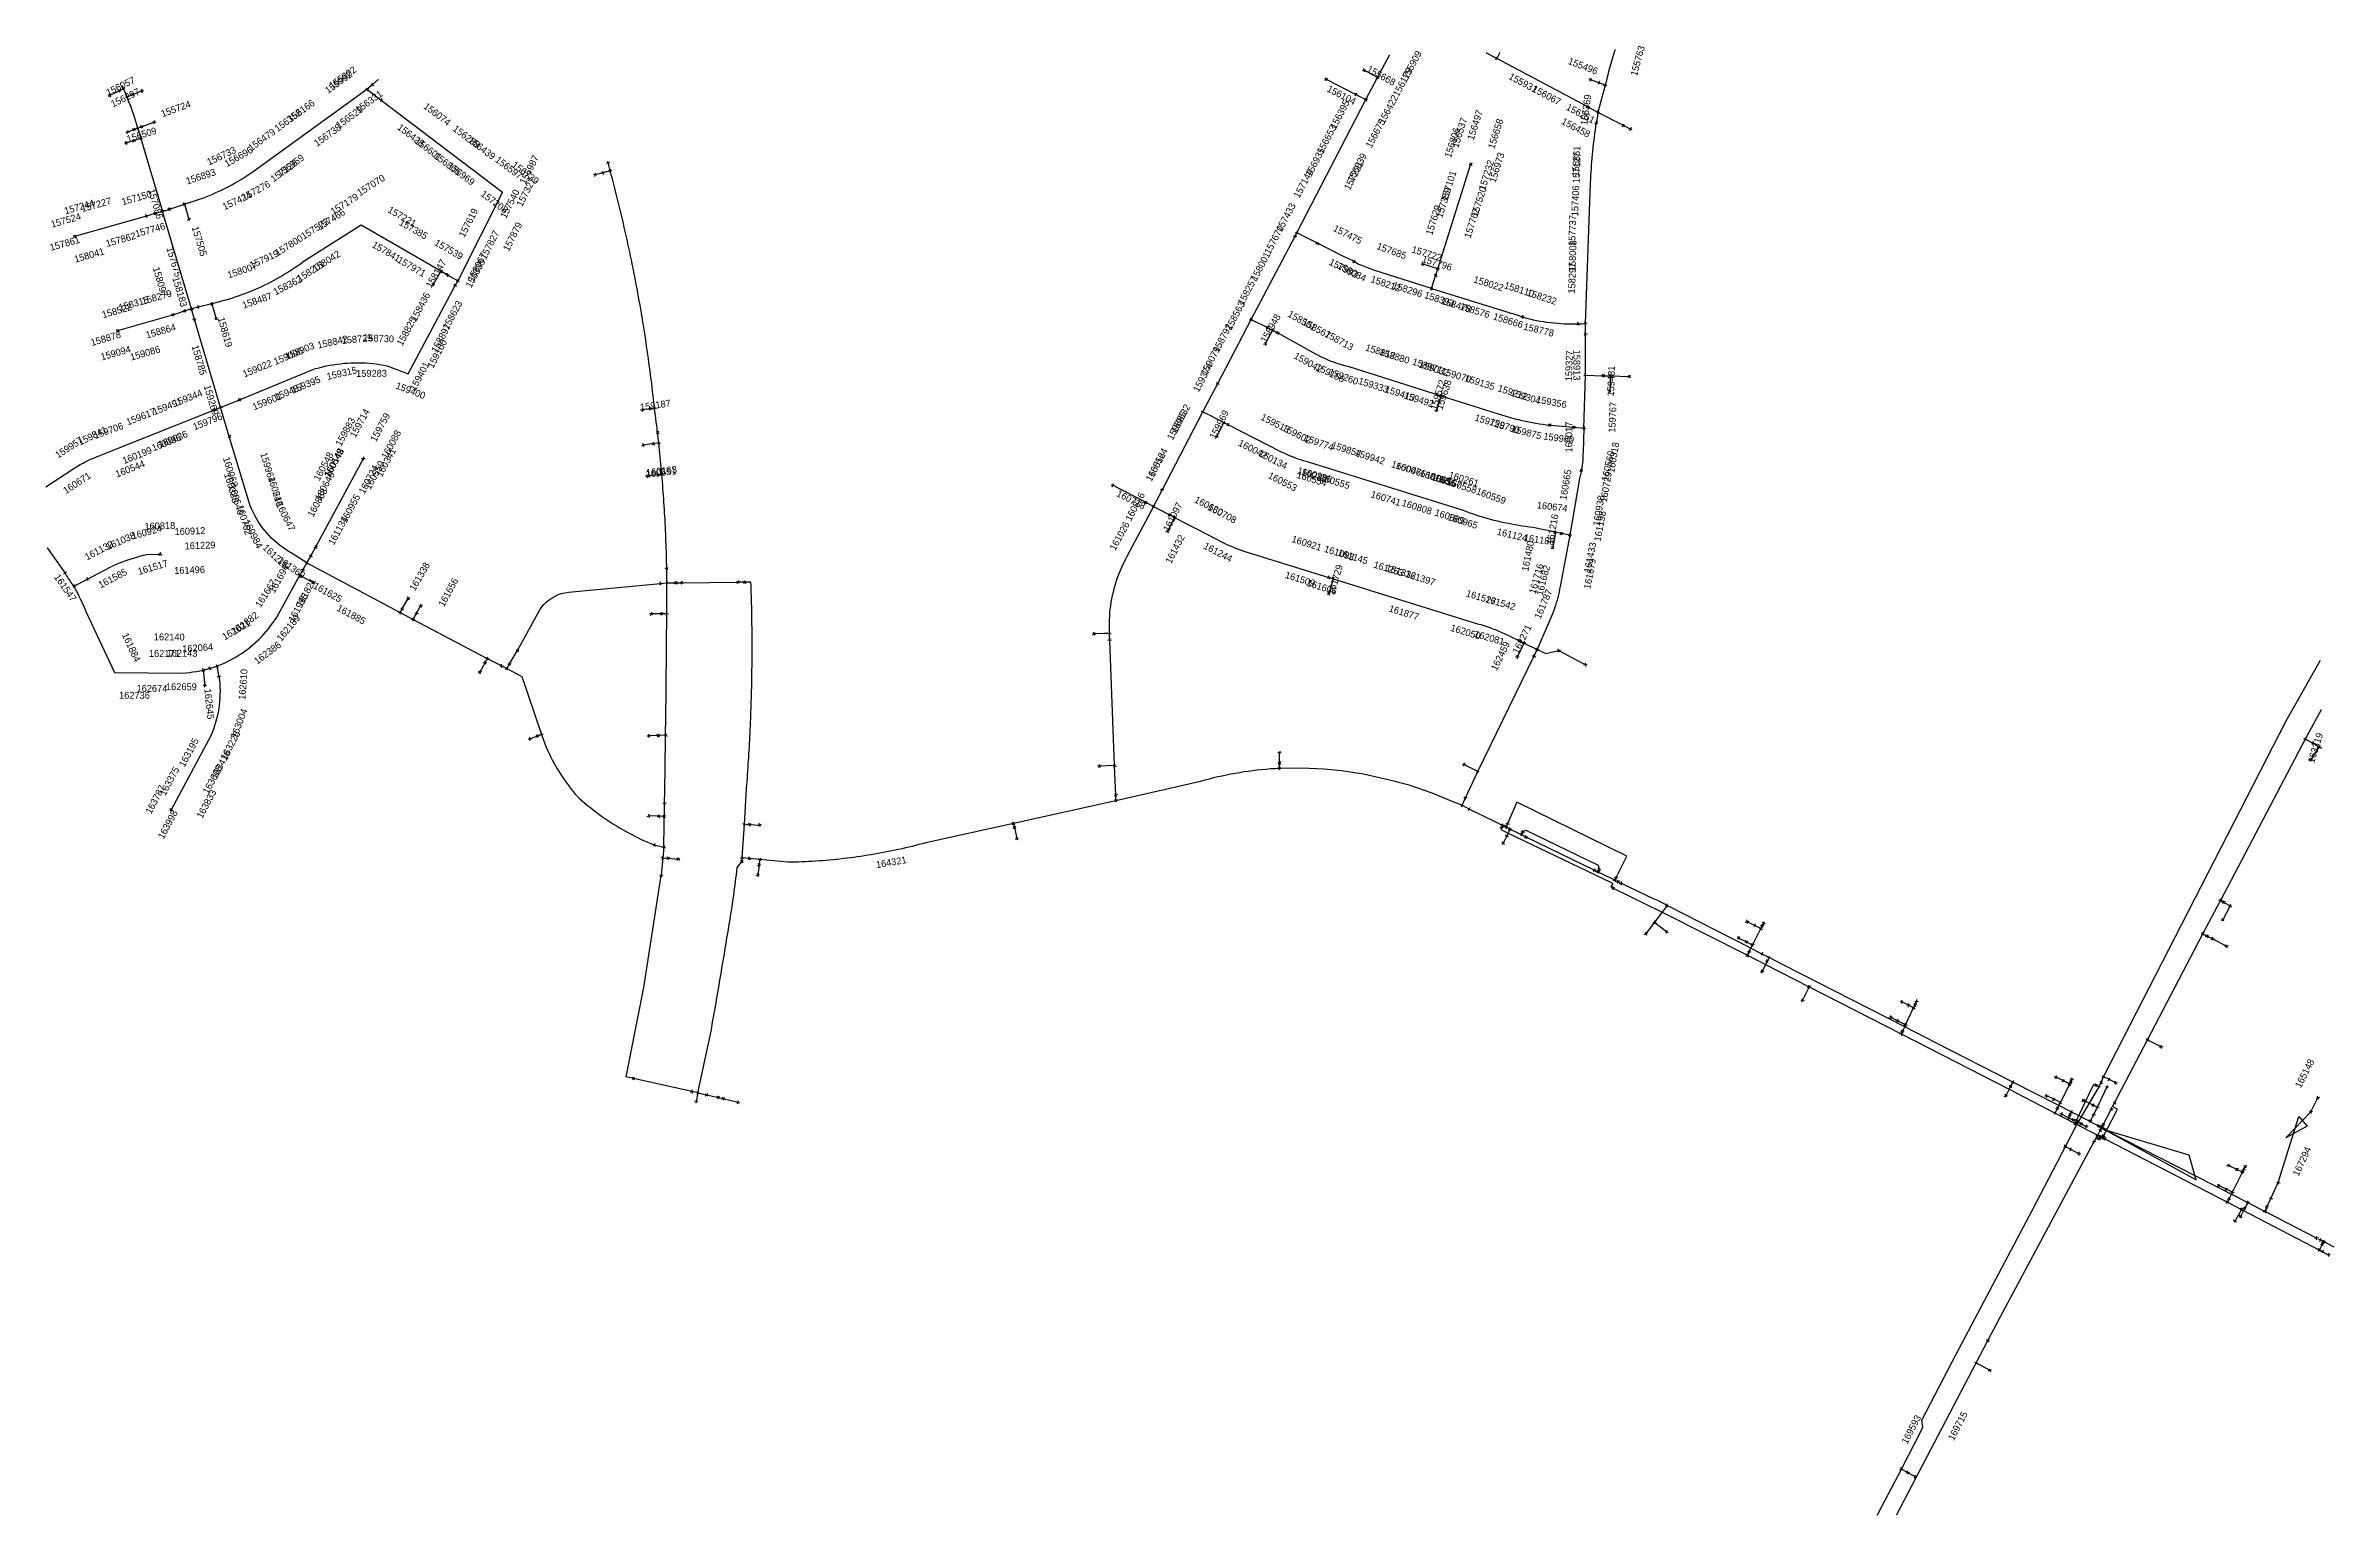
# Model space of a CAD drawing. Extents: x 3137926 to 3144556, y 10081995 to 10086251.
import ezdxf

# ---------------------------------------------------------------- set-up
doc = ezdxf.new("R2010")
doc.units = 0
doc.header["$MEASUREMENT"] = 0
for name, color, linetype in [('water_distribution_lines', 5, 'Continuous'), ('water_distribution_nodes', 12, 'Continuous'), ('water_meters', 10, 'Continuous')]:
    doc.layers.add(name, color=color, linetype=linetype)

msp = doc.modelspace()

# ---------------------------------------------------------------- texts
at = {"layer": 'water_distribution_lines', "color": 5, "linetype": 'Continuous'}
msp.add_text('167294', height=20, rotation=65.31506, dxfattribs=at).set_placement((3144453.2, 10082975))
at = {"layer": 'water_meters', "color": 10, "linetype": 'Continuous'}
for s, rotation, p in [('155909', 61.94659, (3141871.8, 10086151)), ('155763', 74.84487, (3142536.2, 10086162)), ('155992', 35.92987, (3138744, 10086111)), ('155802', 35.92987, (3138755.8, 10086125)), ('155668', 331, (3141751.6, 10086177.5)), ('156179', 61.94659, (3141845.2, 10086102)), ('155931', 331.93477, (3142162.5, 10086156)), ('155496', 339, (3142334.8, 10086199)), ('156057', 26.06083, (3138106.6, 10086105.5)), ('156297', 26.06083, (3138120.5, 10086072.2)), ('156331', 35.92987, (3138831.8, 10086055)), ('156104', 332.74327, (3141636, 10086120)), ('156422', 62.53362, (3141804, 10086023)), ('156067', 331.93477, (3142230.5, 10086120)), ('156369', 82.21862, (3142392, 10086020)), ('155724', 20.11541, (3138264.3, 10086043.8)), ('156352', 35.92987, (3138597.8, 10086001)), ('156166', 35.92987, (3138635, 10086028.4)), ('156529', 35.92987, (3138775.5, 10086010)), ('156074', 322.88716, (3139018.5, 10086072)), ('156395', 62.53362, (3141663.5, 10086008)), ('156675', 62.53362, (3141766.8, 10085953)), ('156537', 72.5658, (3142018.2, 10085953.8)), ('156497', 72.5658, (3142063, 10085976)), ('156658', 72.5658, (3142122.8, 10085950.7)), ('156458', 331.93477, (3142315.2, 10086026)), ('156251', 331.93477, (3142328.8, 10086067)), ('156509', 17, (3138163.8, 10085970.9)), ('156479', 35.92987, (3138521.5, 10085945)), ('156738', 35.92987, (3138712, 10085958)), ('156428', 322.88716, (3138942.5, 10086011)), ('156601', 322.88716, (3138993, 10085971)), ('156288', 322.88716, (3139103.2, 10086007)), ('156439', 322.88716, (3139148.2, 10085973.4)), ('156653', 62.53362, (3141625.5, 10085936)), ('156806', 72.5658, (3141997.2, 10085925)), ('156733', 25.46348, (3138399, 10085904)), ('156696', 29.86336, (3138450.8, 10085899)), ('157126', 35.92987, (3138586, 10085855)), ('156959', 35.92987, (3138604.8, 10085870)), ('156805', 322.88716, (3139048, 10085928)), ('156969', 322.88716, (3139088.2, 10085899)), ('156597', 322.88716, (3139226, 10085917)), ('156739', 322.88716, (3139274.2, 10085902)), ('156987', 63.14354, (3139315.4, 10085848.1)), ('156935', 62.53362, (3141592, 10085870)), ('157231', 62.53362, (3141703.8, 10085831)), ('156939', 62.53362, (3141713.2, 10085854)), ('157232', 72.5658, (3142096.2, 10085831)), ('156973', 72.5658, (3142126.2, 10085853)), ('156861', 86.78147, (3142367.5, 10085872)), ('157127', 87.90577, (3142369.8, 10085853)), ('157150', 15.84385, (3138149, 10085789)), ('157086', 286.55725, (3138222, 10085833)), ('156893', 18.25756, (3138335.8, 10085849)), ('157276', 28.98338, (3138500.8, 10085801)), ('157070', 32.34493, (3138835.8, 10085815)), ('157540', 63.14354, (3139259.5, 10085749)), ('157327', 63.14354, (3139306, 10085783)), ('157144', 62.53362, (3141558, 10085808)), ('157359', 72.5658, (3141971.8, 10085751)), ('157101', 72.5658, (3141986.8, 10085800)), ('157520', 72.5658, (3142074.2, 10085754)), ('157406', 87.90577, (3142365.8, 10085757)), ('157524', 15.84385, (3137943.9, 10085723.8)), ('157244', 15.84385, (3137982.7, 10085762.6)), ('157227', 15.84385, (3138032, 10085769.1)), ('157424', 24.5835, (3138443.5, 10085775)), ('157466', 32.34493, (3138720.2, 10085716)), ('157179', 32.34493, (3138758.7, 10085760.6)), ('157221', 330.01021, (3138914.8, 10085770)), ('157619', 63.14354, (3139139, 10085694)), ('157208', 322.88716, (3139184.2, 10085818)), ('157433', 62.24552, (3141506.8, 10085710)), ('157629', 72.5658, (3141942.8, 10085700.8)), ('157762', 72.5658, (3142054, 10085692)), ('157861', 15.84385, (3137940.7, 10085656.7)), ('157862', 15.84385, (3138103, 10085668)), ('157746', 15.84385, (3138188.2, 10085696)), ('157505', 287, (3138348.5, 10085725)), ('157800', 31.8299, (3138597.8, 10085641)), ('157573', 32.34493, (3138673.5, 10085689)), ('157385', 330.01021, (3138947.7, 10085733.7)), ('157827', 63.14354, (3139200.8, 10085630)), ('157879', 63.14354, (3139267.2, 10085654)), ('157670', 62.24552, (3141472.8, 10085645)), ('157475', 332.95599, (3141653.8, 10085716)), ('157737', 87.90577, (3142357.2, 10085671)), ('158041', 15.84385, (3138011.6, 10085622.6)), ('157675', 286.41314, (3138275.5, 10085665)), ('157919', 24.57604, (3138522.3, 10085605.5)), ('158042', 32.34493, (3138706.4, 10085594.8)), ('157841', 330.01021, (3138869.2, 10085669)), ('157971', 330.01021, (3138942.2, 10085625)), ('158147', 60, (3139042.7, 10085547.5)), ('157539', 330.01021, (3139050, 10085675)), ('158335', 61.96674, (3139158.5, 10085548)), ('158067', 63.14354, (3139164.5, 10085566)), ('158001', 62.24552, (3141433.5, 10085568)), ('157993', 332.95599, (3141641.8, 10085618)), ('157685', 339.82282, (3141780.2, 10085663)), ('157722', 343, (3141881.5, 10085653)), ('157796', 343, (3141911.5, 10085625)), ('158008', 87.90577, (3142358, 10085598)), ('158097', 286.41314, (3138235.7, 10085607.2)), ('158183', 286.41314, (3138292.4, 10085578.5)), ('158007', 18.12817, (3138456, 10085577)), ('158362', 26.99399, (3138591.5, 10085528)), ('158201', 32.63589, (3138661.6, 10085566.2)), ('158257', 62.24552, (3141396, 10085498)), ('158084', 332.95599, (3141665.8, 10085607.7)), ('158212', 341.09004, (3141762.6, 10085567.1)), ('158296', 342.29911, (3141826, 10085549)), ('158022', 342.72086, (3142060.8, 10085566)), ('158110', 342.72086, (3142149.8, 10085549)), ('158297', 87.90577, (3142356.5, 10085533)), ('158522', 16.08671, (3138092, 10085461.7)), ('158315', 16.08671, (3138140.4, 10085482.3)), ('158279', 16.08671, (3138207.1, 10085501)), ('158487', 18.93416, (3138499.2, 10085489.5)), ('158436', 61.96674, (3138999, 10085451)), ('158623', 61.96674, (3139091.9, 10085426.8)), ('158563', 62.38239, (3141360.2, 10085425)), ('158393', 342.29911, (3141918.2, 10085521)), ('158478', 342.72086, (3141966.8, 10085504)), ('158576', 342.72086, (3142020.8, 10085488)), ('158232', 341.96732, (3142215, 10085528)), ('158864', 16.08671, (3138219, 10085403)), ('158619', 286, (3138423.8, 10085461.9)), ('158825', 61.96674, (3138959, 10085380)), ('158897', 61.96674, (3139059, 10085360)), ('158792', 62.38239, (3141323.2, 10085360)), ('158948', 61, (3141461.8, 10085389)), ('158501', 330.77504, (3141522.2, 10085468)), ('158567', 330.77504, (3141564, 10085445)), ('158666', 342.72086, (3142117.5, 10085459)), ('158778', 346.40362, (3142205.8, 10085429.1)), ('158878', 16.08671, (3138059.6, 10085381.4)), ('159094', 16.08671, (3138088.4, 10085339.4)), ('159086', 16.08671, (3138173.8, 10085339)), ('158785', 286.56296, (3138348.2, 10085380.7)), ('159006', 22.45821, (3138591.1, 10085326.1)), ('158903', 22.45821, (3138624.2, 10085341)), ('158842', 12.74654, (3138715.4, 10085373.6)), ('158729', 5.7738, (3138784.2, 10085387.1)), ('158730', 357.40653, (3138845.3, 10085395.7)), ('159100', 61.96674, (3139048, 10085315)), ('159079', 62.38239, (3141288.6, 10085293.9)), ('158713', 330.88689, (3141629.7, 10085410.6)), ('158812', 342.43912, (3141747.5, 10085369)), ('158880', 342.43912, (3141788.5, 10085356)), ('159327', 88.36974, (3142348, 10085279)), ('158913', 270.00879, (3142352, 10085371)), ('159022', 22.45821, (3138501.5, 10085290)), ('159315', 12.74654, (3138742.2, 10085283)), ('159283', 0.19562, (3138825.2, 10085292.1)), ('159401', 61.96674, (3138996.8, 10085249.8)), ('159374', 62.38239, (3141266.2, 10085246)), ('159042', 330.77504, (3141540, 10085347)), ('159156', 333.85343, (3141603, 10085314)), ('159260', 339.78649, (3141640.8, 10085299)), ('158971', 342.43912, (3141883.5, 10085328)), ('159032', 342.43912, (3141902.5, 10085320)), ('159070', 342.43912, (3141966.8, 10085301)), ('159481', 88, (3142469.8, 10085235)), ('159344', 21.70659, (3138299.2, 10085205)), ('159269', 286.56296, (3138383.5, 10085265.2)), ('159601', 22.45821, (3138529.8, 10085195)), ('159487', 22.45821, (3138593, 10085223)), ('159395', 22.45821, (3138641.7, 10085243.1)), ('159400', 339.09148, (3138937.8, 10085259)), ('159333', 342.43912, (3141727.2, 10085272)), ('159413', 342.43912, (3141804.2, 10085248)), ('159492', 342.43912, (3141858.8, 10085230)), ('159572', 72, (3141954.9, 10085194.5)), ('159638', 72, (3141972.2, 10085195)), ('159135', 342.43912, (3142035.2, 10085280)), ('159212', 342.43912, (3142130.8, 10085251)), ('159304', 342.98872, (3142168, 10085238)), ('159356', 349.10163, (3142242.8, 10085218)), ('159617', 21.70659, (3138164, 10085151)), ('159491', 21.70659, (3138240.2, 10085181)), ('159796', 21.70659, (3138357, 10085137)), ('159883', 61.72466, (3138781.5, 10085089)), ('159714', 61.72466, (3138823.2, 10085114)), ('159759', 61.72466, (3138882.5, 10085102)), ('159187', 8.18128, (3139649.5, 10085194)), ('159885', 62.46136, (3141191, 10085107)), ('159632', 62.46136, (3141202, 10085127)), ('159969', 63.00001, (3141314.2, 10085109.8)), ('159513', 333.03447, (3141444, 10085169)), ('159728', 342.43912, (3142064.5, 10085166)), ('159790', 342.43912, (3142107.2, 10085154)), ('159767', 87.84321, (3142473.5, 10085130)), ('159957', 33.05584, (3137961.5, 10085055)), ('159841', 26.1933, (3138025.8, 10085093)), ('159706', 19.52164, (3138068.8, 10085112)), ('160096', 21.70659, (3138237.8, 10085076)), ('160036', 21.70659, (3138256.5, 10085086)), ('160088', 61.72466, (3138914.4, 10085052.4)), ('160042', 333.03447, (3141378.8, 10085094)), ('159602', 333.03447, (3141506.2, 10085138)), ('159774', 340.29706, (3141569.1, 10085107.3)), ('159854', 342.62451, (3141648.8, 10085086)), ('159875', 345.28107, (3142170.5, 10085133)), ('159960', 352.15809, (3142264, 10085111)), ('160017', 89.81061, (3142348.8, 10085073)), ('160318', 80.35671, (3142470.2, 10085013)), ('160544', 21.70659, (3138132.3, 10085000)), ('160199', 21.70659, (3138152.8, 10085039.1)), ('160068', 286.66674, (3138439, 10085057)), ('159964', 286.66674, (3138547.2, 10085069.7)), ('160548', 61.72466, (3138718.3, 10084988.6)), ('160549', 61.72466, (3138748.3, 10084998.3)), ('160148', 61.72466, (3138749.1, 10085000)), ('160724', 61.72466, (3138849, 10084951)), ('160550', 61.72466, (3138866.4, 10084963.5)), ('160341', 61.72466, (3138899.3, 10085000)), ('160552', 62.46136, (3141129.5, 10084987)), ('160164', 62.46136, (3141136.2, 10085000)), ('160134', 333.03447, (3141437.5, 10085064)), ('159942', 342.62451, (3141716.8, 10085064)), ('160046', 342.62451, (3141822.5, 10085031)), ('160076', 342.62451, (3141835.8, 10085027)), ('160560', 77.20541, (3142452, 10084988)), ('160671', 33.05584, (3137984.2, 10084952)), ('160328', 286.66674, (3138442, 10085010.2)), ('160546', 286.66674, (3138456.5, 10084976.2)), ('160547', 286.66674, (3138569.8, 10085000)), ('160216', 286.66674, (3138569.8, 10085000)), ('160868', 61.72466, (3138700.8, 10084884)), ('160640', 61.72466, (3138721.7, 10084931.8)), ('160551', 6.64863, (3139665.5, 10085000)), ('160163', 6.64863, (3139666.7, 10085004.5)), ('160553', 333.03447, (3141465.3, 10085000)), ('160554', 342.99326, (3141548.4, 10085000)), ('160289', 341.64516, (3141549.9, 10085012.8)), ('160336', 344.34137, (3141563, 10085009)), ('160555', 342.62451, (3141615.5, 10084993)), ('160190', 342.62451, (3141905.5, 10085005)), ('160556', 342.62451, (3141922.5, 10085000)), ('160557', 342.62451, (3141938.8, 10084994)), ('160558', 342.62451, (3141983, 10084980)), ('160261', 342.62451, (3141989, 10085000)), ('160559', 340.08015, (3142068.2, 10084953)), ('160665', 80.35786, (3142331.8, 10084934)), ('160729', 80.35786, (3142448.7, 10084927.1)), ('160762', 286.66674, (3138478.9, 10084917.4)), ('160647', 296.78293, (3138591.8, 10084923)), ('160955', 61.72466, (3138796, 10084866.5)), ('160718', 332.65143, (3141026.2, 10084948)), ('160826', 62.14454, (3141069.8, 10084872)), ('161097', 63, (3141179.6, 10084842.2)), ('160630', 332.35858, (3141251.8, 10084930)), ('160708', 332.35858, (3141290.5, 10084908)), ('160741', 342.62451, (3141763.1, 10084944)), ('160808', 342.62451, (3141853, 10084919)), ('160889', 342.62451, (3141948, 10084891)), ('160674', 353.15869, (3142245.3, 10084911.4)), ('160938', 80.35786, (3142427.8, 10084859)), ('161198', 79.07836, (3142430.5, 10084814)), ('161038', 23.50189, (3138106.2, 10084790)), ('160924', 15.35043, (3138178, 10084821)), ('160818', 1.93235, (3138212.2, 10084849)), ('160912', 1.93235, (3138299.4, 10084833.9)), ('160984', 296.78293, (3138497.6, 10084872.4)), ('161134', 61.72466, (3138760.5, 10084802.7)), ('161026', 61.25782, (3141024.5, 10084787)), ('160965', 342.62451, (3141985.8, 10084878)), ('161124', 346.61943, (3142129, 10084835)), ('161216', 80, (3142293.4, 10084804.9)), ('161132', 27.74077, (3138045.5, 10084760)), ('161229', 1.93235, (3138328.5, 10084792.4)), ('161215', 316.45903, (3138552.8, 10084795)), ('161432', 63, (3141186.5, 10084749)), ('161244', 332.35858, (3141278.2, 10084796)), ('160921', 342.75374, (3141533.8, 10084814)), ('161093', 342.75374, (3141628, 10084785.6)), ('161145', 342.75374, (3141667.8, 10084775)), ('161480', 79.07836, (3142221.3, 10084727.5)), ('161186', 351.70552, (3142207.5, 10084817)), ('161433', 79.07836, (3142401.8, 10084723)), ('161547', 305.25632, (3137948.8, 10084712)), ('161585', 27.74077, (3138085, 10084679)), ('161517', 16.51492, (3138196, 10084718.3)), ('161496', 1.93235, (3138298.3, 10084721.1)), ('161667', 57.47312, (3138548, 10084622)), ('161694', 60.99943, (3138588.6, 10084663.7)), ('161369', 325.20393, (3138595.6, 10084757.2)), ('161821', 60.99943, (3138667.2, 10084624)), ('161338', 60.07769, (3138995.5, 10084670)), ('161656', 61.59689, (3139079.8, 10084624)), ('161509', 342.75374, (3141514.8, 10084710)), ('161606', 342.75374, (3141577.5, 10084687)), ('161729', 73, (3141658.4, 10084659.3)), ('161253', 342.75374, (3141771.2, 10084740)), ('161332', 342.75374, (3141806.8, 10084731)), ('161397', 342.75374, (3141863, 10084713)), ('161716', 74.15716, (3142241.7, 10084662)), ('161682', 75.27418, (3142262.4, 10084657.2)), ('161679', 79.07836, (3142401, 10084676)), ('161995', 60.99943, (3138644.5, 10084580)), ('161625', 330.99999, (3138699, 10084681)), ('161527', 342.75374, (3142039.2, 10084657)), ('161542', 343.94787, (3142095.2, 10084640)), ('161787', 66.66447, (3142256.5, 10084589)), ('162021', 30.02544, (3138444.2, 10084528.6)), ('161882', 36.88733, (3138473.2, 10084544)), ('162189', 50.61117, (3138608.2, 10084524)), ('161885', 331.92469, (3138767, 10084616)), ('161877', 342.75374, (3141815.5, 10084613)), ('162050', 342.75374, (3141994.2, 10084557)), ('162271', 64.00001, (3142192.6, 10084488.1)), ('161884', 295.05907, (3138146, 10084545)), ('162140', 359.5806, (3138239, 10084529)), ('162064', 4.22488, (3138322.2, 10084494)), ('162386', 36.88733, (3138538.8, 10084458)), ('162081', 343.94787, (3142063.1, 10084539.3)), ('162459', 64.00001, (3142129.8, 10084439)), ('162171', 359.5806, (3138224.7, 10084481.1)), ('162143', 359.5806, (3138276, 10084482)), ('162610', 85.83214, (3138504.2, 10084356)), ('162736', 359.5806, (3138138.2, 10084360)), ('162674', 359.5806, (3138188.8, 10084380)), ('162659', 359.5806, (3138274.2, 10084384.9)), ('162645', 276, (3138385.2, 10084388)), ('163004', 68.91477, (3138479, 10084243)), ('163195', 61.91936, (3138328, 10084160)), ('163225', 61.91936, (3138448.8, 10084181)), ('163319', 72.68122, (3144498, 10084172)), ('163416', 61.91936, (3138420.8, 10084125)), ('163787', 61.91936, (3138231.2, 10084024)), ('163375', 61.91936, (3138272.2, 10084077)), ('163608', 61.91936, (3138397, 10084082)), ('163833', 61.91936, (3138379.2, 10084011)), ('163998', 61.91936, (3138267.2, 10083951.5)), ('164321', 9.62737, (3140333.2, 10083869)), ('165148', 63, (3144459.3, 10083230.1)), ('169593', 62.43395, (3143319.2, 10082199)), ('169715', 62.40897, (3143453.7, 10082209))]:
    msp.add_text(s, height=20, rotation=rotation, dxfattribs=at).set_placement(p)

# ---------------------------------------------------------------- blocks, each defined once
blk = doc.blocks.new('KRYSS')
for p, q in [((0.5, 0), (-0.5, 0)), ((0, 0.5), (0, -0.5))]:
    blk.add_line(p, q)

# ---------------------------------------------------------------- linework, layer by layer
at = {"layer": 'water_distribution_lines', "color": 5, "flags": 128}
for points in [[(3142099.5, 10086231), (3142099.8, 10086230.9), (3142130, 10086214.7)], [(3142138.9, 10086231.9), (3142138.9, 10086231.8), (3142130, 10086214.7)], [(3142473.1, 10086240), (3142473, 10086239.8), (3142471.6, 10086235.6), (3142468.4, 10086225.8), (3142465.3, 10086216.1), (3142462.4, 10086206.2), (3142459.5, 10086196.4), (3142456.7, 10086186.5), (3142454, 10086176.6), (3142451.5, 10086166.7), (3142449, 10086156.8), (3142446.6, 10086146.8), (3142444.3, 10086136.8)], [(3141784.9, 10086158.8), (3141745.5, 10086180.6)], [(3141784.9, 10086158.8), (3141819.7, 10086224.1), (3141819.8, 10086224.3)], [(3142394.2, 10086073.8), (3142130, 10086214.7)], [(3138139.5, 10086120.6), (3138111.3, 10086106.8)], [(3138151.3, 10086126.4), (3138139.5, 10086120.6)], [(3138146.9, 10086136), (3138147.1, 10086135.7), (3138151.3, 10086126.4)], [(3138161.5, 10086103.5), (3138159.5, 10086107.9), (3138151.3, 10086126.4)], [(3138192.8, 10086012.2), (3138190, 10086021.9), (3138187.1, 10086031.6), (3138184, 10086041.3), (3138180.9, 10086050.9), (3138177.6, 10086060.5), (3138174.2, 10086070.1), (3138170.7, 10086079.6), (3138167, 10086089), (3138163.3, 10086098.4), (3138161.5, 10086103.5), (3138159.5, 10086107.9), (3138161.5, 10086103.5)], [(3138161.5, 10086103.5), (3138177.6, 10086109.8)], [(3138177.6, 10086109.8), (3138204.3, 10086120.2)], [(3138327.6, 10085792.1), (3138371.1, 10085806.5), (3138380.8, 10085810), (3138390.4, 10085813.7), (3138400, 10085817.6), (3138409.5, 10085821.6), (3138419, 10085825.8), (3138428.4, 10085830), (3138437.7, 10085834.5), (3138447, 10085839.1), (3138456.1, 10085843.8), (3138465.3, 10085848.7), (3138474.3, 10085853.7), (3138483.2, 10085858.8), (3138492.1, 10085864.1), (3138500.9, 10085869.5), (3138509.6, 10085875), (3138518.2, 10085880.7), (3138526.8, 10085886.5), (3138855.9, 10086125)], [(3138855.9, 10086125), (3138864, 10086131.7), (3138872, 10086138.4)], [(3138855.9, 10086125), (3138897.3, 10086093.7)], [(3138872, 10086138.4), (3138880, 10086145.3), (3138889.3, 10086153.6), (3138889.6, 10086153.8)], [(3141635.7, 10086154.5), (3141721.9, 10086110.2)], [(3141721.9, 10086110.2), (3141751, 10086095.2)], [(3141751, 10086095.2), (3141784.9, 10086158.8)], [(3142425.5, 10086144), (3142402.3, 10086152.9)], [(3142444.3, 10086136.8), (3142423.1, 10086058.3)], [(3142444.3, 10086136.8), (3142425.5, 10086144)], [(3138240.7, 10086029.7), (3138204, 10086016.3)], [(3138897.3, 10086093.7), (3139249.7, 10085827.1), (3139119.5, 10085570.1)], [(3141550.6, 10085709.6), (3141751, 10086095.2)], [(3142423.1, 10086058.3), (3142394.2, 10086073.8)], [(3142423.1, 10086058.3), (3142421.5, 10086048.2), (3142419.9, 10086038), (3142418.4, 10086027.8)], [(3142496.9, 10086020.2), (3142423.1, 10086058.3)], [(3138181.4, 10085976.4), (3138158.6, 10085969.4)], [(3138181.3, 10086008), (3138162.6, 10086001.1)], [(3138192.8, 10086012.2), (3138181.3, 10086008)], [(3138201.6, 10085982.6), (3138181.4, 10085976.4)], [(3138204, 10086016.3), (3138192.8, 10086012.2)], [(3138192.8, 10086012.2), (3138201.6, 10085982.6)], [(3138201.6, 10085982.6), (3138264.4, 10085771.3)], [(3142386.8, 10085446.8), (3142401.7, 10085853.9), (3142402.2, 10085864.1), (3142402.8, 10085874.4), (3142403.4, 10085884.7), (3142404.1, 10085894.9), (3142404.9, 10085905.2), (3142405.7, 10085915.4), (3142406.5, 10085925.7), (3142407.5, 10085935.9), (3142408.5, 10085946.2), (3142409.5, 10085956.4), (3142410.6, 10085966.6), (3142411.8, 10085976.9), (3142413, 10085987.1), (3142414.3, 10085997.3), (3142415.6, 10086007.5), (3142417, 10086017.7), (3142418.4, 10086027.8)], [(3142517.5, 10086009.5), (3142496.9, 10086020.2)], [(3139561.3, 10085888.8), (3139558.1, 10085900.4), (3139555, 10085912.1)], [(3141959.3, 10085605.1), (3142054.6, 10085908.7)], [(3139539.7, 10085883), (3139517.8, 10085877.1)], [(3139561.3, 10085888.8), (3139539.7, 10085883)], [(3139689.7, 10085201.5), (3139688.4, 10085213.5), (3139687.1, 10085225.5), (3139685.7, 10085237.5), (3139684.3, 10085249.5), (3139682.9, 10085261.5), (3139681.5, 10085273.5), (3139680, 10085285.4), (3139678.4, 10085297.4), (3139676.9, 10085309.4), (3139675.3, 10085321.3), (3139673.7, 10085333.3), (3139672.1, 10085345.3), (3139670.4, 10085357.2), (3139668.7, 10085369.1), (3139666.9, 10085381.1), (3139665.1, 10085393), (3139663.3, 10085404.9), (3139661.5, 10085416.9), (3139659.6, 10085428.8), (3139657.7, 10085440.7), (3139655.8, 10085452.6), (3139653.8, 10085464.5), (3139651.8, 10085476.4), (3139649.7, 10085488.3), (3139647.7, 10085500.2), (3139645.6, 10085512.1), (3139643.4, 10085524), (3139641.3, 10085535.8), (3139639.1, 10085547.7), (3139636.8, 10085559.5), (3139634.6, 10085571.4), (3139632.3, 10085583.2), (3139629.9, 10085595.1), (3139627.6, 10085606.9), (3139625.2, 10085618.7), (3139622.8, 10085630.6), (3139620.3, 10085642.4), (3139617.8, 10085654.2), (3139615.3, 10085666), (3139612.7, 10085677.8), (3139610.2, 10085689.6), (3139607.5, 10085701.3), (3139604.9, 10085713.1), (3139602.2, 10085724.9), (3139599.5, 10085736.6), (3139596.7, 10085748.4), (3139594, 10085760.1), (3139591.2, 10085771.9), (3139588.3, 10085783.6), (3139585.4, 10085795.3), (3139582.5, 10085807), (3139579.6, 10085818.7), (3139576.6, 10085830.4), (3139573.6, 10085842.1), (3139570.6, 10085853.8), (3139567.5, 10085865.5), (3139564.4, 10085877.1), (3139561.3, 10085888.8)], [(3138243.1, 10085765), (3138217.7, 10085757.8)], [(3138264.4, 10085771.3), (3138254.5, 10085768.2), (3138243.1, 10085765)], [(3138264.4, 10085771.3), (3138284, 10085777.7)], [(3138347.7, 10085488.7), (3138264.4, 10085771.3)], [(3138284, 10085777.7), (3138327.6, 10085792.1)], [(3138327.6, 10085792.1), (3138340.7, 10085749.1)], [(3138217.7, 10085757.8), (3138009.2, 10085698.6)], [(3139071, 10085598.1), (3138840.1, 10085731.4), (3138671.8, 10085624.8), (3138663.7, 10085618.9), (3138655.5, 10085613.1), (3138647.2, 10085607.5), (3138638.8, 10085601.9), (3138630.3, 10085596.5), (3138621.8, 10085591.2), (3138613.2, 10085586.1), (3138604.5, 10085581), (3138595.8, 10085576.1), (3138587, 10085571.3), (3138578.1, 10085566.6), (3138569.1, 10085562), (3138560.1, 10085557.6), (3138551.1, 10085553.3), (3138541.9, 10085549.1), (3138532.8, 10085545.1), (3138523.5, 10085541.2), (3138514.2, 10085537.4), (3138504.9, 10085533.7), (3138495.5, 10085530.2), (3138486, 10085526.8), (3138476.5, 10085523.6), (3138467, 10085520.4), (3138457.4, 10085517.4), (3138447.8, 10085514.6), (3138438.1, 10085511.9), (3138428.4, 10085509.3), (3138418.7, 10085506.9), (3138406.8, 10085503.8)], [(3141418.2, 10085458), (3141545.5, 10085699.9)], [(3141545.5, 10085699.9), (3141550.6, 10085709.6)], [(3141610.5, 10085679), (3141550.6, 10085709.6)], [(3141715.8, 10085626.3), (3141711.7, 10085628.7), (3141707.5, 10085631), (3141703.3, 10085633.2), (3141699.1, 10085635.3), (3141694.8, 10085637.3), (3141690.4, 10085639.2), (3141686, 10085641), (3141681.6, 10085642.7), (3141610.5, 10085679)], [(3139071, 10085598.1), (3139048.5, 10085559.2)], [(3139090.2, 10085587.1), (3139071, 10085598.1)], [(3139119.5, 10085570.1), (3139090.2, 10085587.1)], [(3139112.4, 10085556.7), (3139119.5, 10085570.1)], [(3141941.3, 10085547.9), (3141774, 10085601.2), (3141768.9, 10085603), (3141763.8, 10085604.8), (3141758.7, 10085606.7), (3141753.7, 10085608.6), (3141748.6, 10085610.6), (3141743.6, 10085612.6), (3141738.6, 10085614.7), (3141733.7, 10085616.8), (3141728.7, 10085619), (3141723.8, 10085621.3), (3141719.8, 10085623.9), (3141715.8, 10085626.3)], [(3141959.3, 10085605.1), (3141916.2, 10085618.2)], [(3141941.3, 10085547.9), (3141952.9, 10085584.8)], [(3141952.9, 10085584.8), (3141959.3, 10085605.1)], [(3138406.8, 10085503.8), (3138367.9, 10085493.8)], [(3138406.8, 10085503.8), (3138419.2, 10085460.6)], [(3138487.5, 10085225.9), (3138698, 10085312.9), (3138707.9, 10085315.9), (3138718, 10085318.7), (3138728.1, 10085321.3), (3138738.3, 10085323.6), (3138748.6, 10085325.6), (3138758.9, 10085327.4), (3138769.2, 10085329), (3138779.6, 10085330.3), (3138790, 10085331.4), (3138800.4, 10085332.2), (3138810.8, 10085332.7), (3138821.3, 10085333), (3138831.7, 10085333), (3138842.2, 10085332.8), (3138852.6, 10085332.3), (3138863, 10085331.6), (3138873.4, 10085330.6), (3138883.8, 10085329.4), (3138894.2, 10085327.9), (3138904.5, 10085326.2), (3138914.7, 10085324.2), (3138976.1, 10085300.7), (3139112.4, 10085556.7)], [(3141941.3, 10085547.9), (3142159.1, 10085480.1), (3142164.9, 10085478.5), (3142170.6, 10085476.9), (3142176.3, 10085475.2), (3142182.1, 10085473.4), (3142187.8, 10085471.7), (3142193.5, 10085469.9), (3142199.2, 10085468), (3142204.8, 10085466.1)], [(3138295.8, 10085472.2), (3138134.2, 10085425.6)], [(3138327.3, 10085482.7), (3138295.8, 10085472.2)], [(3138347.7, 10085488.7), (3138327.3, 10085482.7)], [(3138367.9, 10085493.8), (3138347.7, 10085488.7)], [(3138356.9, 10085457.8), (3138347.7, 10085488.7)], [(3138432.6, 10085203.2), (3138356.9, 10085457.8)], [(3141321.6, 10085273.3), (3141418.2, 10085458)], [(3141418.2, 10085458), (3141465.3, 10085434.6)], [(3141465.3, 10085434.6), (3141480.7, 10085426.9)], [(3142204.8, 10085466.1), (3142210.5, 10085464.2), (3142216.1, 10085462.2), (3142225.9, 10085459.9), (3142235.8, 10085457.7), (3142245.7, 10085455.6), (3142255.6, 10085453.8), (3142265.5, 10085452.1), (3142275.5, 10085450.7), (3142285.5, 10085449.4), (3142295.5, 10085448.3), (3142305.6, 10085447.3), (3142315.6, 10085446.6), (3142325.7, 10085446), (3142335.8, 10085445.6), (3142345.9, 10085445.4), (3142355.9, 10085445.4), (3142366, 10085445.5)], [(3142366, 10085445.5), (3142376.1, 10085445.9), (3142386.8, 10085446.8)], [(3142386.8, 10085414.8), (3142386.8, 10085446.8)], [(3141480.7, 10085426.9), (3141458.9, 10085387.5)], [(3141480.7, 10085426.9), (3141495.2, 10085419.7)], [(3141495.2, 10085419.7), (3141594.1, 10085364.4), (3141603, 10085359.4), (3141612.1, 10085354.6), (3141621.3, 10085350.1), (3141630.7, 10085345.8), (3141640.1, 10085341.8), (3141649.6, 10085338), (3141659.3, 10085334.4), (3141669, 10085331.1), (3141678.8, 10085328.1), (3141688.7, 10085325.3), (3141698.6, 10085322.8), (3141969.2, 10085237.1)], [(3142386.8, 10085296.8), (3142386.8, 10085414.8)], [(3141278.2, 10085190.5), (3141321.6, 10085273.3)], [(3141969.2, 10085237.1), (3141955.3, 10085194.3)], [(3141969.2, 10085237.1), (3142133.7, 10085185.1), (3142143.5, 10085181.9), (3142153.3, 10085178.9), (3142163.2, 10085176.1), (3142173.1, 10085173.3), (3142183, 10085170.7), (3142193, 10085168.2), (3142203, 10085165.9), (3142213, 10085163.7), (3142223.1, 10085161.6), (3142233.2, 10085159.7), (3142243.3, 10085157.9), (3142253.4, 10085156.2), (3142263.6, 10085154.7), (3142273.7, 10085153.3), (3142283.9, 10085152)], [(3142382.5, 10085143.5), (3142386.8, 10085296.8)], [(3142386.8, 10085296.8), (3142438, 10085295.4)], [(3142438, 10085295.4), (3142459.1, 10085294.9)], [(3142459.1, 10085294.9), (3142457.5, 10085249.9)], [(3142459.1, 10085294.9), (3142514.5, 10085293.4)], [(3137925.9, 10084973.7), (3137926, 10084973.7), (3138010.4, 10085028.6), (3138018.2, 10085033.4), (3138026, 10085038), (3138034, 10085042.3), (3138042, 10085046.5), (3138050.2, 10085050.6), (3138058.4, 10085054.4), (3138066.8, 10085058), (3138075.2, 10085061.4), (3138083.7, 10085064.7), (3138092.3, 10085067.7), (3138415, 10085196.2)], [(3138415, 10085196.2), (3138432.6, 10085203.2)], [(3138432.6, 10085203.2), (3138487.5, 10085225.9)], [(3138457.6, 10085119.6), (3138432.6, 10085203.2)], [(3139678.2, 10085199.9), (3139654.2, 10085196.4)], [(3139689.7, 10085201.5), (3139678.2, 10085199.9)], [(3139698.6, 10085131), (3139697.4, 10085141.1), (3139696.2, 10085151.2), (3139694.9, 10085161.2), (3139693.6, 10085171.3), (3139692.4, 10085181.4), (3139691, 10085191.5), (3139689.7, 10085201.5)], [(3141160.2, 10084964.2), (3141278.2, 10085190.5)], [(3141339, 10085159.6), (3141278.2, 10085190.5)], [(3138682, 10084753.5), (3138637.4, 10084781.9), (3138628.6, 10084787.1), (3138619.9, 10084792.6), (3138611.5, 10084798.5), (3138603.2, 10084804.7), (3138595.3, 10084811.2), (3138587.6, 10084818), (3138580.1, 10084825.1), (3138572.9, 10084832.4), (3138566, 10084840.1), (3138559.4, 10084847.9), (3138553.1, 10084856.1), (3138547.2, 10084864.5), (3138541.5, 10084873), (3138536.2, 10084881.8), (3138531.2, 10084890.8), (3138526.6, 10084900), (3138522.3, 10084909.4), (3138518.4, 10084918.9), (3138514.8, 10084928.5), (3138457.6, 10085119.6)], [(3139702, 10085100.7), (3139700.9, 10085110.8), (3139699.7, 10085120.9), (3139698.6, 10085131)], [(3141339, 10085159.6), (3141318.5, 10085119.5)], [(3141351.3, 10085153.3), (3141339, 10085159.6)], [(3142299.8, 10084842), (3142234.7, 10084855.6), (3142224.3, 10084856.8), (3142214, 10084858.2), (3142203.7, 10084859.7), (3142193.5, 10084861.3), (3142183.2, 10084863.1), (3142173, 10084865), (3142162.8, 10084867), (3142152.6, 10084869.1), (3142142.5, 10084871.4), (3142132.4, 10084873.8), (3142122.3, 10084876.4), (3142112.2, 10084879), (3142102.2, 10084881.8), (3142092.2, 10084884.7), (3142082.3, 10084887.8), (3142072.4, 10084890.9), (3142062.5, 10084894.2), (3142052.7, 10084897.6), (3142042.9, 10084901.2), (3142033.2, 10084904.9), (3141587.1, 10085044.4), (3141578.7, 10085046.6), (3141570.4, 10085048.9), (3141562.2, 10085051.4), (3141554, 10085054.1), (3141545.9, 10085057.1), (3141537.8, 10085060.2), (3141529.8, 10085063.4), (3141521.9, 10085066.9), (3141514.1, 10085070.6), (3141506.4, 10085074.4), (3141351.3, 10085153.3)], [(3142283.9, 10085152), (3142352.5, 10085146.1)], [(3142352.5, 10085146.1), (3142382.5, 10085143.5)], [(3142382.5, 10085143.5), (3142379.9, 10085074.7), (3142379.8, 10085066.9), (3142379.6, 10085059.1), (3142379.1, 10085051.3), (3142378.5, 10085043.5), (3142377.6, 10085035.8), (3142376.5, 10085028.1), (3142375.2, 10085020.4)], [(3138708.4, 10084799.8), (3138846.1, 10085055.9)], [(3139687.4, 10085098.6), (3139657.4, 10085094.4)], [(3139702, 10085100.7), (3139687.4, 10085098.6)], [(3139710.9, 10085009.7), (3139710, 10085019.8), (3139709.1, 10085029.9), (3139708.2, 10085040), (3139707.2, 10085050.1), (3139706.2, 10085060.3), (3139705.2, 10085070.4), (3139704.2, 10085080.5), (3139703.1, 10085090.6), (3139702, 10085100.7)], [(3139699.7, 10085008.4), (3139668.7, 10085004.7)], [(3139710.9, 10085009.7), (3139699.7, 10085008.4)], [(3139725.2, 10084735.8), (3139725, 10084745.9), (3139724.8, 10084756.1), (3139724.6, 10084766.2), (3139724.3, 10084776.4), (3139724, 10084786.5), (3139723.7, 10084796.7), (3139723.3, 10084806.9), (3139722.9, 10084817), (3139722.5, 10084827.2), (3139722.1, 10084837.3), (3139721.6, 10084847.5), (3139721.2, 10084857.6), (3139720.7, 10084867.8), (3139720.1, 10084877.9), (3139719.6, 10084888.1), (3139719, 10084898.2), (3139718.4, 10084908.3), (3139717.8, 10084918.5), (3139717.1, 10084928.6), (3139716.4, 10084938.8), (3139715.7, 10084948.9), (3139715, 10084959), (3139714.2, 10084969.2), (3139713.4, 10084979.3), (3139712.6, 10084989.4), (3139711.8, 10084999.6), (3139710.9, 10085009.7)], [(3141017.4, 10084978.1), (3141112.8, 10084928.8)], [(3142375.2, 10085020.4), (3142373.7, 10085012.7), (3142372, 10085005.1), (3142370, 10084997.6), (3142342.1, 10084833.2)], [(3141135.6, 10084917), (3141058.6, 10084771.3), (3141053.8, 10084762.5), (3141049.2, 10084753.6), (3141044.8, 10084744.5), (3141040.6, 10084735.3), (3141036.7, 10084726.1), (3141033, 10084716.7), (3141029.5, 10084707.2), (3141026.3, 10084697.7), (3141023.3, 10084688.1), (3141020.6, 10084678.4), (3141018.1, 10084668.6), (3141015.9, 10084658.8), (3141013.9, 10084648.9), (3141012.1, 10084639), (3141010.6, 10084629.1), (3141009.4, 10084619.1), (3141008.4, 10084609.1), (3141007.7, 10084599), (3141007.2, 10084589), (3141006.9, 10084578.9), (3141007, 10084568.8), (3141007.2, 10084558.8), (3141007.8, 10084548.7)], [(3141112.8, 10084928.8), (3141135.6, 10084917)], [(3141135.6, 10084917), (3141160.2, 10084964.2)], [(3141135.6, 10084917), (3141182.3, 10084892.5)], [(3141196.3, 10084885.2), (3141175.9, 10084845.1)], [(3141182.3, 10084892.5), (3141196.3, 10084885.2)], [(3141196.3, 10084885.2), (3141319.5, 10084820.7), (3141327, 10084816.8), (3141334.7, 10084813.1), (3141342.3, 10084809.5), (3141350, 10084806), (3141357.8, 10084802.6), (3141365.6, 10084799.3), (3141373.5, 10084796.1), (3141381.4, 10084793.1), (3141389.4, 10084790.2), (3141397.4, 10084787.3), (3141643.1, 10084711.1)], [(3142299.8, 10084842), (3142292, 10084797.7)], [(3142317.2, 10084838.4), (3142299.8, 10084842)], [(3142342.1, 10084833.2), (3142317.2, 10084838.4)], [(3137930.2, 10084797.2), (3137930.2, 10084797), (3137981.9, 10084723.9)], [(3138046.6, 10084706.2), (3138114.7, 10084742), (3138123.8, 10084746.2), (3138133, 10084750.2), (3138142.3, 10084754), (3138151.6, 10084757.6), (3138161, 10084761.1), (3138170.5, 10084764.3), (3138180, 10084767.3), (3138189.6, 10084770.2), (3138199.3, 10084772.8), (3138209, 10084775.3), (3138218.7, 10084777.5), (3138257.8, 10084778.9)], [(3138682, 10084753.5), (3138694.1, 10084773.2)], [(3138694.1, 10084773.2), (3138708.4, 10084799.8)], [(3142342.1, 10084833.2), (3142313.5, 10084685), (3142312, 10084677), (3142310.4, 10084668.9), (3142308.7, 10084661), (3142306.7, 10084653), (3142304.6, 10084645.1), (3142302.4, 10084637.2), (3142300, 10084629.4), (3142297.5, 10084621.6), (3142294.8, 10084613.8), (3142291.9, 10084606.1), (3142247.3, 10084502.6)], [(3137981.9, 10084723.9), (3137984.1, 10084719.8), (3137986.3, 10084715.8), (3137988.6, 10084711.8), (3137991, 10084707.8), (3137993.6, 10084704), (3137996.2, 10084700.2), (3137998.9, 10084696.5), (3138001.7, 10084692.8), (3138004.6, 10084689.2), (3138007.6, 10084685.7)], [(3138007.6, 10084685.7), (3138046.6, 10084706.2)], [(3138421.9, 10084454.1), (3138431.5, 10084457.9), (3138441.1, 10084461.9), (3138450.5, 10084466.3), (3138459.8, 10084471), (3138468.9, 10084475.9), (3138477.9, 10084481.1), (3138486.7, 10084486.5), (3138495.4, 10084492.2), (3138503.9, 10084498.2), (3138512.2, 10084504.4), (3138520.3, 10084510.9), (3138528.2, 10084517.6), (3138535.9, 10084524.6), (3138543.4, 10084531.8), (3138550.6, 10084539.1), (3138557.7, 10084546.8), (3138564.5, 10084554.6), (3138571.1, 10084562.6), (3138577.4, 10084570.8), (3138583.5, 10084579.2), (3138589.4, 10084587.8), (3138595, 10084596.5), (3138662, 10084717.5)], [(3138671, 10084733.6), (3138662, 10084717.5)], [(3138662, 10084717.5), (3138701.4, 10084695.7)], [(3138682, 10084753.5), (3138671, 10084733.6)], [(3138682, 10084753.5), (3138952.3, 10084609.3)], [(3139725.8, 10084695.1), (3139725.7, 10084705.3), (3139725.5, 10084715.4), (3139725.4, 10084725.6), (3139725.2, 10084735.8)], [(3141643.1, 10084711.1), (3141656.3, 10084707)], [(3141656.3, 10084707), (3141643.2, 10084663.9)], [(3141656.3, 10084707), (3142074.5, 10084577.1), (3142083.5, 10084574.5), (3142092.5, 10084571.8), (3142101.4, 10084568.9), (3142110.2, 10084565.8), (3142119, 10084562.6), (3142127.8, 10084559.2), (3142136.4, 10084555.7), (3142145, 10084552), (3142153.6, 10084548.1), (3142162.1, 10084544.1), (3142199.3, 10084525.9)], [(3138007.6, 10084685.7), (3138011.3, 10084678.5), (3138015, 10084671.4), (3138018.6, 10084664.1), (3138022.2, 10084656.9), (3138025.7, 10084649.6), (3138029.2, 10084642.3), (3138032.6, 10084635), (3138035.9, 10084627.6), (3138039.2, 10084620.2), (3138042.4, 10084612.8), (3138125.2, 10084435.6), (3138321.4, 10084434.2), (3138331.7, 10084434.9), (3138341.9, 10084436), (3138352.1, 10084437.3), (3138362.2, 10084438.9), (3138372.3, 10084440.7), (3138382.4, 10084442.9)], [(3138958.7, 10084620.4), (3138976.1, 10084650.5)], [(3139292.8, 10084499.5), (3139352.2, 10084608.9), (3139357.2, 10084617.6), (3139363.1, 10084625.8), (3139369.6, 10084633.4), (3139376.8, 10084640.4), (3139384.6, 10084646.7), (3139392.9, 10084652.4), (3139401.7, 10084657.2), (3139410.8, 10084661.3), (3139420.4, 10084664.5), (3139430.1, 10084666.8), (3139440, 10084668.3), (3139707.5, 10084693.4)], [(3139707.5, 10084693.4), (3139725.8, 10084695.1)], [(3139725.2, 10084605.8), (3139725.3, 10084618.5), (3139725.4, 10084631.3), (3139725.5, 10084644.1), (3139725.6, 10084656.8), (3139725.6, 10084669.6), (3139725.7, 10084682.4), (3139725.8, 10084695.1)], [(3139725.8, 10084695.1), (3139752.1, 10084695.3)], [(3139752.1, 10084695.3), (3139768.5, 10084695.4)], [(3139768.5, 10084695.4), (3139930.3, 10084697.5)], [(3139951.3, 10084697.3), (3139930.3, 10084697.5)], [(3139950.1, 10083996.4), (3139956.5, 10084099.3), (3139957.3, 10084109.4), (3139958, 10084119.5), (3139958.8, 10084129.6), (3139959.5, 10084139.8), (3139960.2, 10084149.9), (3139960.9, 10084160), (3139961.5, 10084170.1), (3139962.2, 10084180.2), (3139962.8, 10084190.4), (3139963.4, 10084200.5), (3139964, 10084210.6), (3139964.5, 10084220.7), (3139965.1, 10084230.9), (3139965.6, 10084241), (3139966.1, 10084251.1), (3139966.6, 10084261.2), (3139967.1, 10084271.4), (3139967.5, 10084281.5), (3139968, 10084291.6), (3139968.4, 10084301.8), (3139968.8, 10084311.9), (3139969.1, 10084322), (3139969.5, 10084332.2), (3139969.8, 10084342.3), (3139970.1, 10084352.4), (3139970.4, 10084362.6), (3139970.7, 10084372.7), (3139970.9, 10084382.8), (3139971.2, 10084393), (3139971.4, 10084403.1), (3139971.6, 10084413.3), (3139971.8, 10084423.4), (3139971.9, 10084433.5), (3139972.1, 10084443.7), (3139972.2, 10084453.8), (3139972.3, 10084464), (3139972.4, 10084474.1), (3139972.4, 10084484.2), (3139972.5, 10084494.4), (3139972.5, 10084504.5), (3139972.5, 10084514.7), (3139972.5, 10084524.8), (3139972.4, 10084534.9), (3139972.4, 10084545.1), (3139972.3, 10084555.2), (3139972.2, 10084565.4), (3139972.1, 10084575.5), (3139972, 10084585.6), (3139971.8, 10084595.8), (3139971.6, 10084605.9), (3139971.4, 10084616.1), (3139971.2, 10084626.2), (3139971, 10084636.3), (3139970.7, 10084646.5), (3139970.5, 10084656.6), (3139970.2, 10084666.7), (3139969.9, 10084676.9), (3139969.5, 10084687), (3139969.2, 10084697.1), (3139951.3, 10084697.3)], [(3138952.3, 10084609.3), (3138958.7, 10084620.4)], [(3138952.3, 10084609.3), (3138990.6, 10084589.2)], [(3138990.6, 10084589.2), (3139000.5, 10084607.5)], [(3138990.6, 10084589.2), (3139205.2, 10084476.6)], [(3139000.5, 10084607.5), (3139012.6, 10084629.9)], [(3139710.4, 10084605.8), (3139680.2, 10084605.8)], [(3139725.2, 10084605.8), (3139710.4, 10084605.8)], [(3139721.8, 10084253.8), (3139721.9, 10084261.2), (3139722, 10084274), (3139722.2, 10084286.8), (3139722.4, 10084299.5), (3139722.5, 10084312.3), (3139722.7, 10084325.1), (3139722.8, 10084337.8), (3139723, 10084350.6), (3139723.1, 10084363.3), (3139723.2, 10084376.1), (3139723.4, 10084388.9), (3139723.5, 10084401.6), (3139723.6, 10084414.4), (3139723.8, 10084427.1), (3139723.9, 10084439.9), (3139724, 10084452.7), (3139724.1, 10084465.4), (3139724.2, 10084478.2), (3139724.4, 10084490.9), (3139724.5, 10084503.7), (3139724.6, 10084516.5), (3139724.7, 10084529.2), (3139724.8, 10084542), (3139724.9, 10084554.7), (3139725, 10084567.5), (3139725.1, 10084580.3), (3139725.2, 10084593), (3139725.2, 10084605.8)], [(3141007.8, 10084548.7), (3140991.8, 10084548.4), (3140962.8, 10084547.9)], [(3141008.5, 10084528.9), (3141007.8, 10084548.7)], [(3141022.8, 10084165.9), (3141008.5, 10084528.9)], [(3142209.3, 10084521.1), (3142189.6, 10084480.6)], [(3142199.3, 10084525.9), (3142209.3, 10084521.1)], [(3142209.3, 10084521.1), (3142247.3, 10084502.6)], [(3138382.4, 10084442.9), (3138392.4, 10084445.3), (3138402.3, 10084447.9)], [(3138382.4, 10084442.9), (3138387.1, 10084398.1)], [(3138402.3, 10084447.9), (3138412.1, 10084450.9), (3138421.9, 10084454.1)], [(3138427.7, 10084423.8), (3138426.1, 10084433.9), (3138424.2, 10084444), (3138421.9, 10084454.1)], [(3139198.7, 10084464.4), (3139184, 10084436.9)], [(3139205.2, 10084476.6), (3139198.7, 10084464.4)], [(3139205.2, 10084476.6), (3139247.2, 10084454.6)], [(3139247.2, 10084454.6), (3139261.4, 10084447.1)], [(3139261.4, 10084447.1), (3139269.5, 10084460.5)], [(3139261.4, 10084447.1), (3139305.6, 10084423.9), (3139362.5, 10084255.8)], [(3139269.5, 10084460.5), (3139292.8, 10084499.5)], [(3142074.9, 10084149.3), (3142238, 10084483.7)], [(3142238, 10084483.7), (3142247.3, 10084502.6)], [(3142247.3, 10084502.6), (3142271.9, 10084490.4), (3142310.1, 10084499)], [(3142310.1, 10084499), (3142387.4, 10084458)], [(3144515.3, 10084470.3), (3144511.6, 10084463.5), (3144416.3, 10084295), (3143887.7, 10083265.1)], [(3138427.7, 10084423.8), (3138429, 10084413.5), (3138429.9, 10084403.3), (3138430.5, 10084393), (3138430.8, 10084382.7), (3138430.7, 10084372.4), (3138430.3, 10084362.1), (3138429.6, 10084351.9), (3138428.5, 10084341.6), (3138427.1, 10084331.4), (3138425.3, 10084321.3), (3138423.2, 10084311.2), (3138420.8, 10084301.2), (3138418.1, 10084291.3), (3138415, 10084281.5), (3138411.6, 10084271.7), (3138407.9, 10084262.1), (3138403.9, 10084252.7), (3138289.4, 10084038)], [(3144518.7, 10084327.8), (3144472.6, 10084243)], [(3139350.9, 10084251.6), (3139329, 10084243.5)], [(3139362.5, 10084255.8), (3139350.9, 10084251.6)], [(3139362.5, 10084255.8), (3139372.2, 10084228.7), (3139376, 10084219.4), (3139380.1, 10084210.3), (3139384.3, 10084201.2), (3139388.7, 10084192.2), (3139393.2, 10084183.2), (3139397.9, 10084174.4), (3139402.8, 10084165.7), (3139407.8, 10084157), (3139413, 10084148.4), (3139418.4, 10084140), (3139423.9, 10084131.6), (3139429.6, 10084123.3), (3139435.4, 10084115.2), (3139441.4, 10084107.2), (3139447.5, 10084099.2), (3139453.8, 10084091.4), (3139460.2, 10084083.7), (3139465.2, 10084077.7), (3139472.7, 10084070.9), (3139480.4, 10084064.1), (3139488.1, 10084057.4), (3139496, 10084050.8), (3139503.9, 10084044.3), (3139511.9, 10084038), (3139520, 10084031.8), (3139528.2, 10084025.6), (3139536.5, 10084019.6), (3139544.9, 10084013.7), (3139553.3, 10084008), (3139561.8, 10084002.3), (3139570.4, 10083996.8), (3139579.1, 10083991.3), (3139587.9, 10083986), (3139596.7, 10083980.9), (3139605.6, 10083975.8), (3139614.6, 10083970.9), (3139623.6, 10083966.1), (3139632.7, 10083961.4), (3139641.9, 10083956.9), (3139651.1, 10083952.5), (3139660.4, 10083948.2), (3139669.7, 10083944), (3139679.2, 10083940), (3139688.6, 10083936.1)], [(3139700, 10084252.8), (3139673.1, 10084252.1)], [(3139721.8, 10084253.8), (3139700, 10084252.8)], [(3139718.9, 10084057.1), (3139719.1, 10084069.8), (3139719.3, 10084082.6), (3139719.5, 10084095.4), (3139719.7, 10084108.1), (3139719.9, 10084120.9), (3139720.1, 10084133.6), (3139720.3, 10084146.4), (3139720.5, 10084159.2), (3139720.6, 10084171.9), (3139720.8, 10084184.7), (3139721, 10084197.4), (3139721.2, 10084210.2), (3139721.4, 10084223), (3139721.5, 10084235.7), (3139721.7, 10084248.5), (3139721.8, 10084253.8)], [(3144472.6, 10084243), (3144226.7, 10083775.4)], [(3144494.2, 10084230.8), (3144472.6, 10084243)], [(3141500.3, 10084173.4), (3141500.3, 10084202.9)], [(3141500.3, 10084157.9), (3141500.3, 10084173.4)], [(3144512.2, 10084220.5), (3144488.4, 10084182.3)], [(3144512.2, 10084220.5), (3144494.2, 10084230.8)], [(3144521.5, 10084215.2), (3144512.2, 10084220.5)], [(3141022.8, 10084165.9), (3140977.8, 10084164.4)], [(3141026.1, 10084080.5), (3141022.8, 10084165.9)], [(3141500.3, 10084157.9), (3141487.4, 10084157.1), (3141474.5, 10084156.3), (3141461.7, 10084155.2), (3141448.8, 10084154), (3141436, 10084152.7), (3141423.2, 10084151.1), (3141410.4, 10084149.4), (3141397.6, 10084147.6), (3141384.9, 10084145.6), (3141372.2, 10084143.4), (3141359.5, 10084141.1), (3141346.8, 10084138.6), (3141334.2, 10084135.9), (3141321.6, 10084133.1), (3141309, 10084130.2), (3141296.5, 10084127.1), (3141284, 10084123.8), (3141271.6, 10084120.4), (3141026.7, 10084064.5)], [(3142029.9, 10084051.4), (3142010.4, 10084058.1), (3141943.3, 10084086.4), (3141876.3, 10084109.4), (3141819.6, 10084123.4), (3141744.2, 10084140.8), (3141680.5, 10084150.9), (3141629.2, 10084156.2), (3141564.8, 10084159), (3141500.3, 10084157.9)], [(3142074.9, 10084149.3), (3142034.5, 10084169)], [(3142039.2, 10084072.5), (3142074.9, 10084149.3)], [(3139718.2, 10084018.8), (3139718.4, 10084031.6), (3139718.6, 10084044.3), (3139718.9, 10084057.1)], [(3141026.7, 10084064.5), (3140729.6, 10083998.6)], [(3141026.7, 10084064.5), (3141026.1, 10084080.5)], [(3142029.9, 10084051.4), (3142039.2, 10084072.5)], [(3142029.9, 10084051.4), (3142050.7, 10084040.1)], [(3142476, 10083841.6), (3142506.6, 10083904.1), (3142188.3, 10084059.9), (3142161.1, 10083997.8)], [(3139702.8, 10084019.4), (3139673.2, 10084020.4)], [(3139718.2, 10084018.8), (3139702.8, 10084019.4)], [(3139716.6, 10083929.5), (3139716.8, 10083942.3), (3139717.1, 10083955), (3139717.3, 10083967.8), (3139717.5, 10083980.5), (3139717.8, 10083993.3), (3139718, 10084006.1), (3139718.2, 10084018.8)], [(3139944, 10083898.7), (3139950.1, 10083996.4)], [(3139950.1, 10083996.4), (3139963.8, 10083995.7)], [(3139963.8, 10083995.7), (3139995, 10083994)], [(3140729.6, 10083998.6), (3140475.6, 10083942.3), (3140465.8, 10083939.7), (3140456, 10083937.1), (3140446.2, 10083934.6), (3140436.4, 10083932.2), (3140426.5, 10083929.8), (3140416.7, 10083927.5), (3140406.8, 10083925.3), (3140396.9, 10083923.1), (3140387, 10083920.9), (3140377.1, 10083918.9), (3140367.2, 10083916.9), (3140357.2, 10083914.9), (3140347.3, 10083913.1), (3140337.3, 10083911.2), (3140327.4, 10083909.5), (3140317.4, 10083907.8), (3140307.4, 10083906.2), (3140297.4, 10083904.6), (3140287.4, 10083903.1), (3140277.3, 10083901.6), (3140267.3, 10083900.3), (3140257.3, 10083898.9), (3140247.2, 10083897.7), (3140237.2, 10083896.5), (3140227.1, 10083895.4), (3140217.1, 10083894.3), (3140207, 10083893.3), (3140196.9, 10083892.4), (3140186.8, 10083891.5), (3140176.7, 10083890.7), (3140166.6, 10083889.9), (3140156.5, 10083889.2), (3140146.4, 10083888.6), (3140136.3, 10083888), (3140126.2, 10083887.5), (3140116.1, 10083887.1), (3140106, 10083886.7), (3140095.9, 10083886.4), (3140085.7, 10083886.2), (3140075.6, 10083886), (3139994.8, 10083893.8)], [(3140729.6, 10083998.6), (3140732.4, 10083986.5)], [(3140732.4, 10083986.5), (3140739.8, 10083954.8)], [(3142050.7, 10084040.1), (3142126.1, 10084003), (3142147.4, 10083992.6)], [(3142144.2, 10083986.2), (3142141.7, 10083980.6), (3142162.7, 10083970.6), (3142459.3, 10083828), (3142466.3, 10083824.6), (3142463.5, 10083819.7), (3142460.7, 10083814.8), (3142467.3, 10083811.2)], [(3142147.4, 10083992.6), (3142144.2, 10083986.2)], [(3142147.4, 10083992.6), (3142156.2, 10083988.3)], [(3142161.1, 10083997.8), (3142156.2, 10083988.3)], [(3142168.3, 10083982.3), (3142156.2, 10083988.3)], [(3142168.3, 10083982.3), (3142162.7, 10083970.6), (3142159, 10083963)], [(3142202.1, 10083965.9), (3142168.3, 10083982.3)], [(3142204.4, 10083973.9), (3142214.1, 10083979.3), (3142424.2, 10083877.6), (3142427, 10083864.8)], [(3139688.6, 10083936.1), (3139716.6, 10083929.5)], [(3139716.6, 10083929.5), (3139713.8, 10083899)], [(3142159, 10083963), (3142148.7, 10083941.4)], [(3142202.1, 10083965.9), (3142204.4, 10083973.9)], [(3142215.2, 10083958.8), (3142202.1, 10083965.9)], [(3142412.2, 10083863), (3142215.2, 10083958.8)], [(3139628.5, 10083259.7), (3139607.6, 10083264.3), (3139658.7, 10083523.4), (3139709.2, 10083847.4)], [(3139713.8, 10083899), (3139709.2, 10083847.4)], [(3139713.8, 10083899), (3139728.6, 10083897.7)], [(3139728.6, 10083897.7), (3139758.7, 10083895)], [(3139815, 10083217.9), (3139853.6, 10083397.2), (3139855.4, 10083407.3), (3139857.2, 10083417.5), (3139859, 10083427.6), (3139860.8, 10083437.8), (3139862.6, 10083447.9), (3139864.4, 10083458.1), (3139866.2, 10083468.2), (3139867.9, 10083478.4), (3139869.7, 10083488.5), (3139871.5, 10083498.7), (3139873.2, 10083508.9), (3139874.9, 10083519), (3139876.7, 10083529.2), (3139878.4, 10083539.3), (3139880.1, 10083549.5), (3139881.8, 10083559.7), (3139883.5, 10083569.8), (3139885.2, 10083580), (3139886.9, 10083590.2), (3139888.6, 10083600.3), (3139890.3, 10083610.5), (3139892, 10083620.7), (3139893.6, 10083630.8), (3139895.3, 10083641), (3139896.9, 10083651.2), (3139898.6, 10083661.4), (3139900.1, 10083671.1), (3139901.9, 10083681), (3139903.7, 10083690.8), (3139905.4, 10083700.7), (3139907.1, 10083710.7), (3139908.7, 10083720.6), (3139910.3, 10083730.5), (3139911.9, 10083740.4), (3139913.4, 10083750.3), (3139914.9, 10083760.3), (3139916.4, 10083770.2), (3139917.8, 10083780.2), (3139919.2, 10083790.1), (3139920.6, 10083800.1), (3139921.9, 10083810), (3139923.2, 10083820), (3139924.4, 10083830), (3139925.6, 10083839.9), (3139926.8, 10083849.9), (3139927.9, 10083859.9), (3139929, 10083869.9), (3139942.8, 10083887.9)], [(3139942.8, 10083887.9), (3139944, 10083898.7)], [(3139965.9, 10083896.6), (3139944, 10083898.7)], [(3139994.8, 10083893.8), (3139965.9, 10083896.6)], [(3139992.9, 10083877.8), (3139989.4, 10083849.1)], [(3139994.8, 10083893.8), (3139992.9, 10083877.8)], [(3142423.5, 10083857.8), (3142412.2, 10083863)], [(3142427, 10083864.8), (3142423.5, 10083857.8)], [(3142471.8, 10083834.2), (3142466.3, 10083837.6), (3142462.1, 10083839.3), (3142423.5, 10083857.8)], [(3142471.8, 10083834.2), (3142476, 10083841.6)], [(3142467.3, 10083811.2), (3142609.1, 10083741.3), (3142856, 10083616.7)], [(3142471.8, 10083834.2), (3142482.3, 10083829.3)], [(3142623.4, 10083760.6), (3142614.6, 10083765.4), (3142605.8, 10083770.2), (3142597, 10083774.9), (3142591.6, 10083776.8), (3142588.4, 10083778.7), (3142489.9, 10083825.2)], [(3144175.7, 10083679), (3144226.7, 10083775.4)], [(3144226.7, 10083775.4), (3144237, 10083769.6)], [(3142587.3, 10083712.6), (3142562.1, 10083679.1)], [(3142623.4, 10083760.6), (3142609.1, 10083741.3), (3142587.3, 10083712.6)], [(3142587.3, 10083712.6), (3142622.7, 10083684.9)], [(3142898.4, 10083620.3), (3142866.2, 10083637), (3142623.4, 10083760.6)], [(3142877, 10083703.1), (3142855.4, 10083714)], [(3142899.4, 10083702.6), (3142903.2, 10083710.1)], [(3144254.7, 10083759.5), (3144233.6, 10083719.8)], [(3144237, 10083769.6), (3144254.7, 10083759.5)], [(3142852.7, 10083655.4), (3142830.3, 10083666.7)], [(3142870.9, 10083646.2), (3142852.7, 10083655.4)], [(3142861.5, 10083627.6), (3142866.2, 10083637), (3142870.9, 10083646.2)], [(3142870.9, 10083646.2), (3142895.1, 10083694)], [(3142895.1, 10083694), (3142877, 10083703.1)], [(3142895.1, 10083694), (3142899.4, 10083702.6)], [(3144015.5, 10083371.9), (3144175.7, 10083679)], [(3144175.7, 10083679), (3144188.2, 10083672.4)], [(3144188.2, 10083672.4), (3144204.4, 10083663.9)], [(3144204.4, 10083663.9), (3144244.1, 10083642.8)], [(3142856, 10083616.7), (3142861.5, 10083627.6)], [(3142856, 10083616.7), (3142908.9, 10083590), (3142947.9, 10083570), (3142952.1, 10083567.9), (3143035, 10083525.4)], [(3142918.9, 10083609.8), (3142898.4, 10083620.3)], [(3142913.6, 10083599.4), (3142908.9, 10083590), (3142898.5, 10083569.7)], [(3142918.9, 10083609.8), (3142913.6, 10083599.4)], [(3143625, 10083249.5), (3143401.9, 10083363.4), (3143311.9, 10083409.3), (3142958, 10083589.9), (3142918.9, 10083609.8)], [(3143035, 10083525.4), (3143015.6, 10083486.5)], [(3143035, 10083525.4), (3143302, 10083388.7)], [(3143322.7, 10083471.8), (3143304, 10083482)], [(3143314.7, 10083414.8), (3143337.8, 10083464.1)], [(3143337.8, 10083464.1), (3143322.7, 10083471.8)], [(3143337.8, 10083464.1), (3143342.3, 10083472.7)], [(3143342.3, 10083472.7), (3143346.6, 10083483.3)], [(3143291.1, 10083427), (3143271, 10083437.5)], [(3143314.7, 10083414.8), (3143291.1, 10083427)], [(3143302, 10083388.7), (3143305.6, 10083396.2)], [(3143302, 10083388.7), (3143614.6, 10083229), (3143747.7, 10083159.5)], [(3143305.6, 10083396.2), (3143309, 10083403.5), (3143311.9, 10083409.3), (3143314.7, 10083414.8)], [(3143920.1, 10083189), (3144015.5, 10083371.9)], [(3144015.5, 10083371.9), (3144055.6, 10083351.5)], [(3139798.1, 10083221.7), (3139628.5, 10083259.7)], [(3143625, 10083249.5), (3143618.7, 10083237.1)], [(3143794.7, 10083162.9), (3143758.6, 10083181.3), (3143625, 10083249.5)], [(3143770.7, 10083253.7), (3143750.1, 10083263.3)], [(3143790, 10083243.6), (3143770.7, 10083253.7)], [(3143790, 10083243.6), (3143793.6, 10083251.2)], [(3143793.6, 10083251.2), (3143796.1, 10083256.5)], [(3143880.6, 10083248.2), (3143874.5, 10083235.9)], [(3143887.7, 10083265.1), (3143880.6, 10083248.2)], [(3143887.7, 10083265.1), (3143904, 10083257.6)], [(3143904, 10083257.6), (3143923.7, 10083247.2)], [(3139815, 10083217.9), (3139798.1, 10083221.7)], [(3139815, 10083217.9), (3139810.2, 10083193.4)], [(3139815, 10083217.9), (3139840.2, 10083212.1)], [(3139840.2, 10083212.1), (3139853.7, 10083209.1), (3139873.9, 10083204.7)], [(3139873.9, 10083204.7), (3139887.6, 10083201.8)], [(3139887.6, 10083201.8), (3139931.5, 10083190.8)], [(3143618.7, 10083237.1), (3143614.6, 10083229), (3143604.6, 10083209.4)], [(3143744.1, 10083199.4), (3143723.3, 10083209.7)], [(3143762.9, 10083190.1), (3143744.1, 10083199.4)], [(3143754.5, 10083173.1), (3143758.6, 10083181.3), (3143762.9, 10083190.1)], [(3143762.9, 10083190.1), (3143790, 10083243.6)], [(3143809.8, 10083138.7), (3143816.4, 10083152.5), (3143835.6, 10083192.9), (3143859.7, 10083243.8), (3143867.2, 10083239.8)], [(3143874.5, 10083235.9), (3143846, 10083188.2), (3143823.3, 10083148.8), (3143813.5, 10083132.8)], [(3143857.3, 10083182.7), (3143846, 10083188.2), (3143835.6, 10083192.9), (3143829.3, 10083195.9)], [(3143870.1, 10083176.6), (3143857.3, 10083182.7)], [(3143867.2, 10083239.8), (3143874.5, 10083235.9)], [(3143870.1, 10083176.6), (3143898, 10083235)], [(3143887.9, 10083093.6), (3143896.4, 10083109.5), (3143928.6, 10083170.8), (3143914.5, 10083178.4), (3143920.1, 10083189)], [(3144488.6, 10083163.3), (3144509, 10083203.4)], [(3143747.7, 10083159.5), (3143754.5, 10083173.1)], [(3143747.7, 10083159.5), (3143805.4, 10083129.4)], [(3143786.9, 10083146.2), (3143766.5, 10083156.2)], [(3143777.5, 10083063), (3143810.4, 10083126.8), (3143813.5, 10083132.8)], [(3143786.9, 10083146.2), (3143790.7, 10083154.6)], [(3143786.9, 10083146.2), (3143800.4, 10083139.4)], [(3143790.7, 10083154.6), (3143794.7, 10083162.9)], [(3143794.7, 10083162.9), (3143816.4, 10083152.5), (3143823.3, 10083148.8), (3143837, 10083141.9), (3143849.4, 10083135.3)], [(3143800.4, 10083139.4), (3143808.4, 10083135.6), (3143813.5, 10083132.8)], [(3143805.4, 10083129.4), (3143808.4, 10083135.6), (3143809.8, 10083138.7)], [(3143805.4, 10083129.4), (3143810.4, 10083126.8), (3143871.2, 10083095.3), (3143879.6, 10083091)], [(3143813.5, 10083132.8), (3143823.5, 10083128.2)], [(3143823.5, 10083128.2), (3143832.2, 10083123.5), (3143837.6, 10083121.3)], [(3143849.4, 10083135.3), (3143859.4, 10083154.2)], [(3143849.4, 10083135.3), (3143874.2, 10083121.7)], [(3143859.4, 10083154.2), (3143870.1, 10083176.6)], [(3143874.2, 10083121.7), (3143882.7, 10083117.2)], [(3143878.7, 10083109.3), (3143882.7, 10083117.2)], [(3143882.7, 10083117.2), (3143886.9, 10083125.6)], [(3143882.7, 10083117.2), (3143891.3, 10083112.4)], [(3143886.9, 10083125.6), (3143911.1, 10083171.8)], [(3143891.3, 10083112.4), (3144156, 10082966), (3144136, 10083038), (3143896.4, 10083109.5), (3144258.6, 10082924.4), (3144306, 10082900.2)], [(3144394.5, 10082958.6), (3144454, 10083150), (3144478, 10083122), (3144416, 10083088), (3144488.6, 10083163.3)], [(3143302.2, 10082128.6), (3143364.9, 10082248.9), (3143361.4, 10082270.2), (3143450, 10082441.4), (3143523.5, 10082579.6), (3143681.4, 10082877.7), (3143777.5, 10083063)], [(3143553, 10082500.7), (3143595.8, 10082582.6), (3143860.9, 10083076.9)], [(3143777.5, 10083063), (3143792.6, 10083055)], [(3143792.6, 10083055), (3143817.2, 10083041.9)], [(3143876.8, 10083085.6), (3143874.9, 10083081.9), (3143866.2, 10083086.1), (3143860.9, 10083076.9)], [(3143869, 10083091.3), (3143871.2, 10083095.3), (3143878.7, 10083109.3)], [(3143879.6, 10083091), (3143876.8, 10083085.6)], [(3143879.6, 10083091), (3143885, 10083088.2)], [(3143885, 10083088.2), (3143887.9, 10083093.6)], [(3143885, 10083088.2), (3143891.6, 10083084.8)], [(3143891.6, 10083084.8), (3144247.1, 10082901.5)], [(3144274.7, 10082996.1), (3144250.1, 10083008.2)], [(3144261.5, 10082930.3), (3144290.5, 10082988.3)], [(3144290.5, 10082988.3), (3144274.7, 10082996.1)], [(3144290.5, 10082988.3), (3144294.2, 10082995.8)], [(3144294.2, 10082995.8), (3144298.6, 10083004.5)], [(3144244.4, 10082938.8), (3144221.6, 10082950)], [(3144261.5, 10082930.3), (3144244.4, 10082938.8)], [(3144251.7, 10082910.8), (3144258.6, 10082924.4), (3144261.5, 10082930.3)], [(3144373, 10082912.6), (3144394.5, 10082958.6)], [(3144247.1, 10082901.5), (3144251.7, 10082910.8)], [(3144247.1, 10082901.5), (3144287.8, 10082880.6)], [(3144287.8, 10082880.6), (3144269.1, 10082847.6)], [(3144297.5, 10082884.2), (3144293.9, 10082877.4), (3144284.8, 10082860.4)], [(3144287.8, 10082880.6), (3144293.9, 10082877.4), (3144513.6, 10082762.8)], [(3144306, 10082900.2), (3144297.5, 10082884.2)], [(3144306, 10082900.2), (3144355.4, 10082874.8)], [(3144355.4, 10082874.8), (3144361.2, 10082887.2)], [(3144505.5, 10082797.6), (3144367.2, 10082868.5), (3144355.4, 10082874.8)], [(3144361.2, 10082887.2), (3144373, 10082912.6)], [(3144525.6, 10082787.3), (3144516.3, 10082792.1)], [(3144522, 10082779.9), (3144525.6, 10082787.3)], [(3144556.5, 10082771.5), (3144556.4, 10082771.5), (3144525.6, 10082787.3)], [(3144513.6, 10082762.8), (3144522, 10082779.9)], [(3144513.6, 10082762.8), (3144522.9, 10082757.9)], [(3144522.9, 10082757.9), (3144539.9, 10082748.7)], [(3143519, 10082435.7), (3143553, 10082500.7)], [(3143289.3, 10081996.1), (3143289.5, 10081996.5), (3143519, 10082435.7)], [(3143519, 10082435.7), (3143558.8, 10082414.6)], [(3143232.3, 10081994.7), (3143232.4, 10081995.1), (3143235.7, 10082001.3), (3143302.2, 10082128.6)], [(3143302.2, 10082128.6), (3143320.8, 10082118.2)], [(3143320.8, 10082118.2), (3143341.5, 10082106.8)]]:
    msp.add_lwpolyline(points, dxfattribs=at)

# ---------------------------------------------------------------- block references
at = {"layer": 'water_distribution_lines', "color": 5, "xscale": 10, "yscale": 10, "rotation": 81.00000000000018}
msp.add_blockref('KRYSS', (3144394.5, 10082958.6), dxfattribs=at)
at = {"layer": 'water_distribution_nodes', "color": 12, "xscale": 10, "yscale": 10}
for p, rotation in [((3141745.5, 10086180.6), 193.0000000000004), ((3141784.9, 10086158.8), 210.0000000000005), ((3142130, 10086214.7), 241.0000000000006), ((3138111.3, 10086106.8), 304.0000000000007), ((3138139.5, 10086120.6), 305.0000000000007), ((3138151.3, 10086126.4), 307.0000000000007), ((3138161.5, 10086103.5), 198.0000000000005), ((3138177.6, 10086109.8), 145.0000000000003), ((3138204.3, 10086120.2), 90.0000000000002), ((3138855.9, 10086125), 21.00000000000005), ((3138872, 10086138.4), 66.00000000000014), ((3138897.3, 10086093.7), 342.0000000000008), ((3141635.7, 10086154.5), 216.0000000000005), ((3141721.9, 10086110.2), 240.0000000000006), ((3141751, 10086095.2), 15.00000000000004), ((3142402.3, 10086152.9), 243.0000000000005), ((3142425.5, 10086144), 338.0000000000007), ((3142444.3, 10086136.8), 89.0000000000002), ((3138240.7, 10086029.7), 257.0000000000005), ((3142394.2, 10086073.8), 138.0000000000003), ((3142418.4, 10086027.8), 34.00000000000008), ((3142423.1, 10086058.3), 269.0000000000006), ((3138158.6, 10085969.4), 307.0000000000007), ((3138162.6, 10086001.1), 172.0000000000004), ((3138181.3, 10086008), 334.0000000000007), ((3138181.4, 10085976.4), 157.0000000000003), ((3138192.8, 10086012.2), 296.0000000000007), ((3138201.6, 10085982.6), 353.0000000000008), ((3138204, 10086016.3), 312.0000000000007), ((3142496.9, 10086020.2), 137.0000000000003), ((3142517.5, 10086009.5), 343.0000000000007), ((3139555, 10085912.1), 25.00000000000006), ((3142054.6, 10085908.7), 24.00000000000005), ((3139517.8, 10085877.1), 258.0000000000006), ((3139539.7, 10085883), 27.00000000000006), ((3139561.3, 10085888.8), 348.0000000000008), ((3138243.1, 10085765), 332.0000000000007), ((3138264.4, 10085771.3), 305.0000000000007), ((3138284, 10085777.7), 315.0000000000007), ((3138327.6, 10085792.1), 310.0000000000007), ((3138009.2, 10085698.6), 38.00000000000009), ((3138217.7, 10085757.8), 290.0000000000006), ((3138340.7, 10085749.1), 212.0000000000005), ((3141545.5, 10085699.9), 87.0000000000002), ((3141550.6, 10085709.6), 170.0000000000004), ((3141610.5, 10085679), 111.0000000000003), ((3141715.8, 10085626.3), 51.00000000000011), ((3139048.5, 10085559.2), 205.0000000000005), ((3139071, 10085598.1), 121.0000000000003), ((3139090.2, 10085587.1), 280.0000000000006), ((3139119.5, 10085570.1), 165.0000000000004), ((3141916.2, 10085618.2), 202.0000000000005), ((3141952.9, 10085584.8), 329.0000000000007), ((3141959.3, 10085605.1), 34.00000000000008), ((3138367.9, 10085493.8), 289.0000000000006), ((3138406.8, 10085503.8), 257.0000000000005), ((3139112.4, 10085556.7), 232.0000000000005), ((3141941.3, 10085547.9), 242.0000000000005), ((3138295.8, 10085472.2), 252.0000000000006), ((3138327.3, 10085482.7), 66.00000000000014), ((3138347.7, 10085488.7), 165.0000000000004), ((3138356.9, 10085457.8), 253.0000000000006), ((3138419.2, 10085460.6), 69.00000000000017), ((3141418.2, 10085458), 184.0000000000004), ((3141465.3, 10085434.6), 324.0000000000007), ((3141480.7, 10085426.9), 288.0000000000006), ((3142204.8, 10085466.1), 91.0000000000002), ((3142366, 10085445.5), 196.0000000000005), ((3142386.8, 10085446.8), 284.0000000000006), ((3138134.2, 10085425.6), 326.0000000000007), ((3141458.9, 10085387.5), 97.00000000000021), ((3141495.2, 10085419.7), 103.0000000000002), ((3142386.8, 10085414.8), 289.0000000000006), ((3142386.8, 10085296.8), 184.0000000000004), ((3142438, 10085295.4), 36.00000000000008), ((3142459.1, 10085294.9), 277.0000000000006), ((3142514.5, 10085293.4), 119.0000000000003), ((3141321.6, 10085273.3), 147.0000000000003), ((3141969.2, 10085237.1), 4.000000000000009), ((3142457.5, 10085249.9), 242.0000000000005), ((3138415, 10085196.2), 241.0000000000006), ((3138432.6, 10085203.2), 277.0000000000006), ((3138487.5, 10085225.9), 219.0000000000005), ((3139654.2, 10085196.4), 87.0000000000002), ((3139678.2, 10085199.9), 243.0000000000005), ((3139689.7, 10085201.5), 163.0000000000003), ((3141278.2, 10085190.5), 150.0000000000003), ((3141955.3, 10085194.3), 341.0000000000007), ((3138457.6, 10085119.6), 317.0000000000007), ((3139687.4, 10085098.6), 119.0000000000003), ((3139698.6, 10085131), 136.0000000000003), ((3139702, 10085100.7), 95.00000000000023), ((3141318.5, 10085119.5), 72.00000000000016), ((3141339, 10085159.6), 224.0000000000005), ((3141351.3, 10085153.3), 132.0000000000003), ((3142283.9, 10085152), 305.0000000000007), ((3142352.5, 10085146.1), 32.00000000000007), ((3142382.5, 10085143.5), 69.00000000000017), ((3138846.1, 10085055.9), 89.0000000000002), ((3139657.4, 10085094.4), 193.0000000000004), ((3139668.7, 10085004.7), 187.0000000000004), ((3139699.7, 10085008.4), 167.0000000000004), ((3139710.9, 10085009.7), 329.0000000000007), ((3141017.4, 10084978.1), 158.0000000000003), ((3141160.2, 10084964.2), 263.0000000000005), ((3142375.2, 10085020.4), 203.0000000000005), ((3141112.8, 10084928.8), 115.0000000000002), ((3141135.6, 10084917), 50.00000000000011), ((3141175.9, 10084845.1), 116.0000000000003), ((3141182.3, 10084892.5), 215.0000000000005), ((3141196.3, 10084885.2), 179.0000000000004), ((3142299.8, 10084842), 211.0000000000005), ((3142317.2, 10084838.4), 121.0000000000003), ((3142342.1, 10084833.2), 102.0000000000002), ((3138257.8, 10084778.9), 145.0000000000003), ((3138694.1, 10084773.2), 331.0000000000007), ((3138708.4, 10084799.8), 114.0000000000002), ((3142292, 10084797.7), 226.0000000000005), ((3137981.9, 10084723.9), 301.0000000000007), ((3138046.6, 10084706.2), 202.0000000000005), ((3138662, 10084717.5), 212.0000000000005), ((3138671, 10084733.6), 74.00000000000017), ((3138682, 10084753.5), 58.00000000000013), ((3139725.2, 10084735.8), 335.0000000000008), ((3139930.3, 10084697.5), 63.00000000000014), ((3139951.3, 10084697.3), 129.0000000000003), ((3141643.1, 10084711.1), 101.0000000000002), ((3141656.3, 10084707), 338.0000000000007), ((3138007.6, 10084685.7), 59.00000000000014), ((3138701.4, 10084695.7), 117.0000000000003), ((3138976.1, 10084650.5), 123.0000000000003), ((3139707.5, 10084693.4), 196.0000000000005), ((3139725.8, 10084695.1), 176.0000000000004), ((3139752.1, 10084695.3), 228.0000000000005), ((3139768.5, 10084695.4), 343.0000000000007), ((3141643.2, 10084663.9), 26.00000000000006), ((3138952.3, 10084609.3), 80.00000000000018), ((3138958.7, 10084620.4), 53.00000000000012), ((3138990.6, 10084589.2), 268.0000000000006), ((3139000.5, 10084607.5), 171.0000000000004), ((3139012.6, 10084629.9), 109.0000000000003), ((3139680.2, 10084605.8), 158.0000000000003), ((3139710.4, 10084605.8), 305.0000000000007), ((3139725.2, 10084605.8), 174.0000000000004), ((3139292.8, 10084499.5), 37.00000000000009), ((3140962.8, 10084547.9), 132.0000000000003), ((3141007.8, 10084548.7), 83.00000000000018), ((3141008.5, 10084528.9), 276.0000000000007), ((3142199.3, 10084525.9), 198.0000000000005), ((3142209.3, 10084521.1), 262.0000000000006), ((3142247.3, 10084502.6), 181.0000000000004), ((3142310.1, 10084499), 203.0000000000005), ((3138382.4, 10084442.9), 125.0000000000003), ((3138402.3, 10084447.9), 210.0000000000005), ((3138421.9, 10084454.1), 27.00000000000006), ((3139184, 10084436.9), 216.0000000000005), ((3139198.7, 10084464.4), 92.00000000000021), ((3139205.2, 10084476.6), 161.0000000000004), ((3139247.2, 10084454.6), 186.0000000000004), ((3139261.4, 10084447.1), 224.0000000000005), ((3139269.5, 10084460.5), 9.00000000000002), ((3142189.6, 10084480.6), 271.0000000000006), ((3142238, 10084483.7), 142.0000000000003), ((3142387.4, 10084458), 10.00000000000002), ((3138387.1, 10084398.1), 256.0000000000006), ((3138427.7, 10084423.8), 17.00000000000004), ((3139329, 10084243.5), 190.0000000000005), ((3139350.9, 10084251.6), 242.0000000000005), ((3139362.5, 10084255.8), 8.000000000000018), ((3139673.1, 10084252.1), 178.0000000000004), ((3139700, 10084252.8), 323.0000000000008), ((3139721.8, 10084253.8), 66.00000000000014), ((3144472.6, 10084243), 167.0000000000004), ((3141500.3, 10084173.4), 42.00000000000009), ((3141500.3, 10084202.9), 351.0000000000008), ((3142034.5, 10084169), 352.0000000000009), ((3144488.4, 10084182.3), 297.0000000000007), ((3144494.2, 10084230.8), 345.0000000000007), ((3144512.2, 10084220.5), 49.00000000000011), ((3140977.8, 10084164.4), 72.00000000000016), ((3141022.8, 10084165.9), 154.0000000000003), ((3141500.3, 10084157.9), 341.0000000000007), ((3142074.9, 10084149.3), 240.0000000000006), ((3138289.4, 10084038), 236.0000000000005), ((3139718.9, 10084057.1), 274.0000000000006), ((3141026.1, 10084080.5), 290.0000000000006), ((3141026.7, 10084064.5), 300.0000000000007), ((3142029.9, 10084051.4), 163.0000000000003), ((3142039.2, 10084072.5), 268.0000000000006), ((3142050.7, 10084040.1), 155.0000000000003), ((3139673.2, 10084020.4), 106.0000000000002), ((3139702.8, 10084019.4), 110.0000000000002), ((3139718.2, 10084018.8), 228.0000000000005), ((3139950.1, 10083996.4), 262.0000000000006), ((3139963.8, 10083995.7), 20.00000000000005), ((3139995, 10083994), 203.0000000000005), ((3140729.6, 10083998.6), 137.0000000000003), ((3140732.4, 10083986.5), 52.00000000000012), ((3142144.2, 10083986.2), 340.0000000000008), ((3142147.4, 10083992.6), 278.0000000000006), ((3142156.2, 10083988.3), 10.00000000000002), ((3142161.1, 10083997.8), 165.0000000000004), ((3142168.3, 10083982.3), 114.0000000000002), ((3142204.4, 10083973.9), 164.0000000000004), ((3139688.6, 10083936.1), 64.00000000000014), ((3139716.6, 10083929.5), 81.00000000000018), ((3140739.8, 10083954.8), 207.0000000000005), ((3142148.7, 10083941.4), 45.0000000000001), ((3142159, 10083963), 56.00000000000013), ((3142202.1, 10083965.9), 335.0000000000008), ((3142215.2, 10083958.8), 206.0000000000005), ((3139709.2, 10083847.4), 14.00000000000003), ((3139713.8, 10083899), 251.0000000000006), ((3139728.6, 10083897.7), 300.0000000000007), ((3139758.7, 10083895), 231.0000000000006), ((3139942.8, 10083887.9), 321.0000000000007), ((3139944, 10083898.7), 178.0000000000004), ((3139965.9, 10083896.6), 198.0000000000005), ((3139989.4, 10083849.1), 196.0000000000005), ((3139992.9, 10083877.8), 207.0000000000005), ((3139994.8, 10083893.8), 337.0000000000008), ((3142412.2, 10083863), 54.00000000000013), ((3142423.5, 10083857.8), 302.0000000000006), ((3142427, 10083864.8), 234.0000000000005), ((3142476, 10083841.6), 339.0000000000008), ((3142467.3, 10083811.2), 271.0000000000006), ((3142471.8, 10083834.2), 26.00000000000006), ((3142482.3, 10083829.3), 233.0000000000005), ((3142489.9, 10083825.2), 87.0000000000002), ((3144226.7, 10083775.4), 266.0000000000006), ((3144237, 10083769.6), 301.0000000000007), ((3142587.3, 10083712.6), 106.0000000000002), ((3142623.4, 10083760.6), 97.00000000000021), ((3142855.4, 10083714), 192.0000000000004), ((3142877, 10083703.1), 335.0000000000008), ((3142903.2, 10083710.1), 153.0000000000003), ((3144233.6, 10083719.8), 311.0000000000007), ((3144254.7, 10083759.5), 144.0000000000003), ((3142562.1, 10083679.1), 115.0000000000002), ((3142622.7, 10083684.9), 151.0000000000003), ((3142830.3, 10083666.7), 33.00000000000007), ((3142852.7, 10083655.4), 299.0000000000007), ((3142870.9, 10083646.2), 298.0000000000007), ((3142895.1, 10083694), 63.00000000000014), ((3142899.4, 10083702.6), 13.00000000000003), ((3144175.7, 10083679), 43.0000000000001), ((3144188.2, 10083672.4), 105.0000000000003), ((3144204.4, 10083663.9), 193.0000000000004), ((3144244.1, 10083642.8), 15.00000000000004), ((3142856, 10083616.7), 122.0000000000003), ((3142861.5, 10083627.6), 6.000000000000013), ((3142898.4, 10083620.3), 61.00000000000014), ((3142913.6, 10083599.4), 309.0000000000007), ((3142918.9, 10083609.8), 251.0000000000006), ((3142898.5, 10083569.7), 188.0000000000004), ((3143035, 10083525.4), 303.0000000000007), ((3143015.6, 10083486.5), 162.0000000000004), ((3143304, 10083482), 172.0000000000004), ((3143322.7, 10083471.8), 270.0000000000007), ((3143337.8, 10083464.1), 144.0000000000003), ((3143342.3, 10083472.7), 301.0000000000007), ((3143346.6, 10083483.3), 177.0000000000004), ((3143271, 10083437.5), 7.000000000000016), ((3143291.1, 10083427), 241.0000000000006), ((3143302, 10083388.7), 7.000000000000016), ((3143305.6, 10083396.2), 200.0000000000005), ((3143314.7, 10083414.8), 186.0000000000004), ((3144015.5, 10083371.9), 325.0000000000007), ((3144055.6, 10083351.5), 189.0000000000005), ((3139628.5, 10083259.7), 328.0000000000008), ((3143625, 10083249.5), 79.00000000000017), ((3143750.1, 10083263.3), 52.00000000000012), ((3143770.7, 10083253.7), 315.0000000000007), ((3143790, 10083243.6), 106.0000000000002), ((3143793.6, 10083251.2), 112.0000000000003), ((3143796.1, 10083256.5), 270.0000000000007), ((3143867.2, 10083239.8), 206.0000000000005), ((3143880.6, 10083248.2), 44.00000000000011), ((3143887.7, 10083265.1), 152.0000000000003), ((3143904, 10083257.6), 242.0000000000005), ((3143923.7, 10083247.2), 194.0000000000004), ((3139798.1, 10083221.7), 98.00000000000023), ((3139810.2, 10083193.4), 351.0000000000008), ((3139815, 10083217.9), 329.0000000000007), ((3139840.2, 10083212.1), 44.00000000000011), ((3139873.9, 10083204.7), 321.0000000000007), ((3139887.6, 10083201.8), 23.00000000000005), ((3139931.5, 10083190.8), 162.0000000000004), ((3143604.6, 10083209.4), 198.0000000000005), ((3143618.7, 10083237.1), 52.00000000000012), ((3143723.3, 10083209.7), 181.0000000000004), ((3143744.1, 10083199.4), 235.0000000000005), ((3143754.5, 10083173.1), 200.0000000000005), ((3143762.9, 10083190.1), 226.0000000000005), ((3143829.3, 10083195.9), 41.0000000000001), ((3143857.3, 10083182.7), 224.0000000000005), ((3143870.1, 10083176.6), 256.0000000000006), ((3143874.5, 10083235.9), 252.0000000000006), ((3143898, 10083235), 134.0000000000003), ((3143920.1, 10083189), 46.00000000000011), ((3144509, 10083203.4), 287.0000000000007), ((3143747.7, 10083159.5), 331.0000000000007), ((3143766.5, 10083156.2), 340.0000000000008), ((3143786.9, 10083146.2), 257.0000000000005), ((3143790.7, 10083154.6), 100.0000000000002), ((3143794.7, 10083162.9), 61.00000000000014), ((3143800.4, 10083139.4), 291.0000000000006), ((3143805.4, 10083129.4), 222.0000000000005), ((3143809.8, 10083138.7), 333.0000000000008), ((3143813.5, 10083132.8), 272.0000000000006), ((3143823.5, 10083128.2), 312.0000000000007), ((3143837.6, 10083121.3), 70.00000000000016), ((3143849.4, 10083135.3), 299.0000000000007), ((3143859.4, 10083154.2), 266.0000000000006), ((3143874.2, 10083121.7), 291.0000000000006), ((3143878.7, 10083109.3), 328.0000000000008), ((3143882.7, 10083117.2), 271.0000000000006), ((3143886.9, 10083125.6), 193.0000000000004), ((3143891.3, 10083112.4), 287.0000000000007), ((3143911.1, 10083171.8), 99.00000000000023), ((3144488.6, 10083163.3), 14.00000000000003), ((3143777.5, 10083063), 211.0000000000005), ((3143792.6, 10083055), 160.0000000000004), ((3143817.2, 10083041.9), 182.0000000000004), ((3143860.9, 10083076.9), 263.0000000000005), ((3143869, 10083091.3), 46.00000000000011), ((3143876.8, 10083085.6), 11.00000000000003), ((3143879.6, 10083091), 300.0000000000007), ((3143885, 10083088.2), 194.0000000000004), ((3143887.9, 10083093.6), 318.0000000000007), ((3143891.6, 10083084.8), 321.0000000000007), ((3144250.1, 10083008.2), 108.0000000000003), ((3144274.7, 10082996.1), 304.0000000000007), ((3144290.5, 10082988.3), 178.0000000000004), ((3144294.2, 10082995.8), 176.0000000000004), ((3144298.6, 10083004.5), 330.0000000000007), ((3144221.6, 10082950), 129.0000000000003), ((3144244.4, 10082938.8), 160.0000000000004), ((3144251.7, 10082910.8), 173.0000000000004), ((3144261.5, 10082930.3), 84.00000000000018), ((3144373, 10082912.6), 166.0000000000004), ((3144247.1, 10082901.5), 228.0000000000005), ((3144269.1, 10082847.6), 145.0000000000003), ((3144284.8, 10082860.4), 53.00000000000012), ((3144287.8, 10082880.6), 30.00000000000007), ((3144297.5, 10082884.2), 310.0000000000007), ((3144306, 10082900.2), 271.0000000000006), ((3144355.4, 10082874.8), 25.00000000000006), ((3144361.2, 10082887.2), 283.0000000000006), ((3144505.5, 10082797.6), 280.0000000000006), ((3144516.3, 10082792.1), 252.0000000000006), ((3144522, 10082779.9), 202.0000000000005), ((3144525.6, 10082787.3), 15.00000000000004), ((3144513.6, 10082762.8), 232.0000000000005), ((3144522.9, 10082757.9), 58.00000000000013), ((3144539.9, 10082748.7), 2.000000000000004), ((3143553, 10082500.7), 53.00000000000012), ((3143519, 10082435.7), 153.0000000000003), ((3143558.8, 10082414.6), 115.0000000000002), ((3143302.2, 10082128.6), 200.0000000000005), ((3143320.8, 10082118.2), 191.0000000000004), ((3143341.5, 10082106.8), 252.0000000000006)]:
    msp.add_blockref('KRYSS', p, dxfattribs=dict(at, rotation=rotation))

msp.set_redraw_order([(e.dxf.handle, doc.entitydb.next_handle()) for e in msp.query("TEXT MTEXT ATTDEF DIMENSION ARC_DIMENSION")])  # texts and dimensions are drawn at this point

doc.saveas('drawing.dxf')
